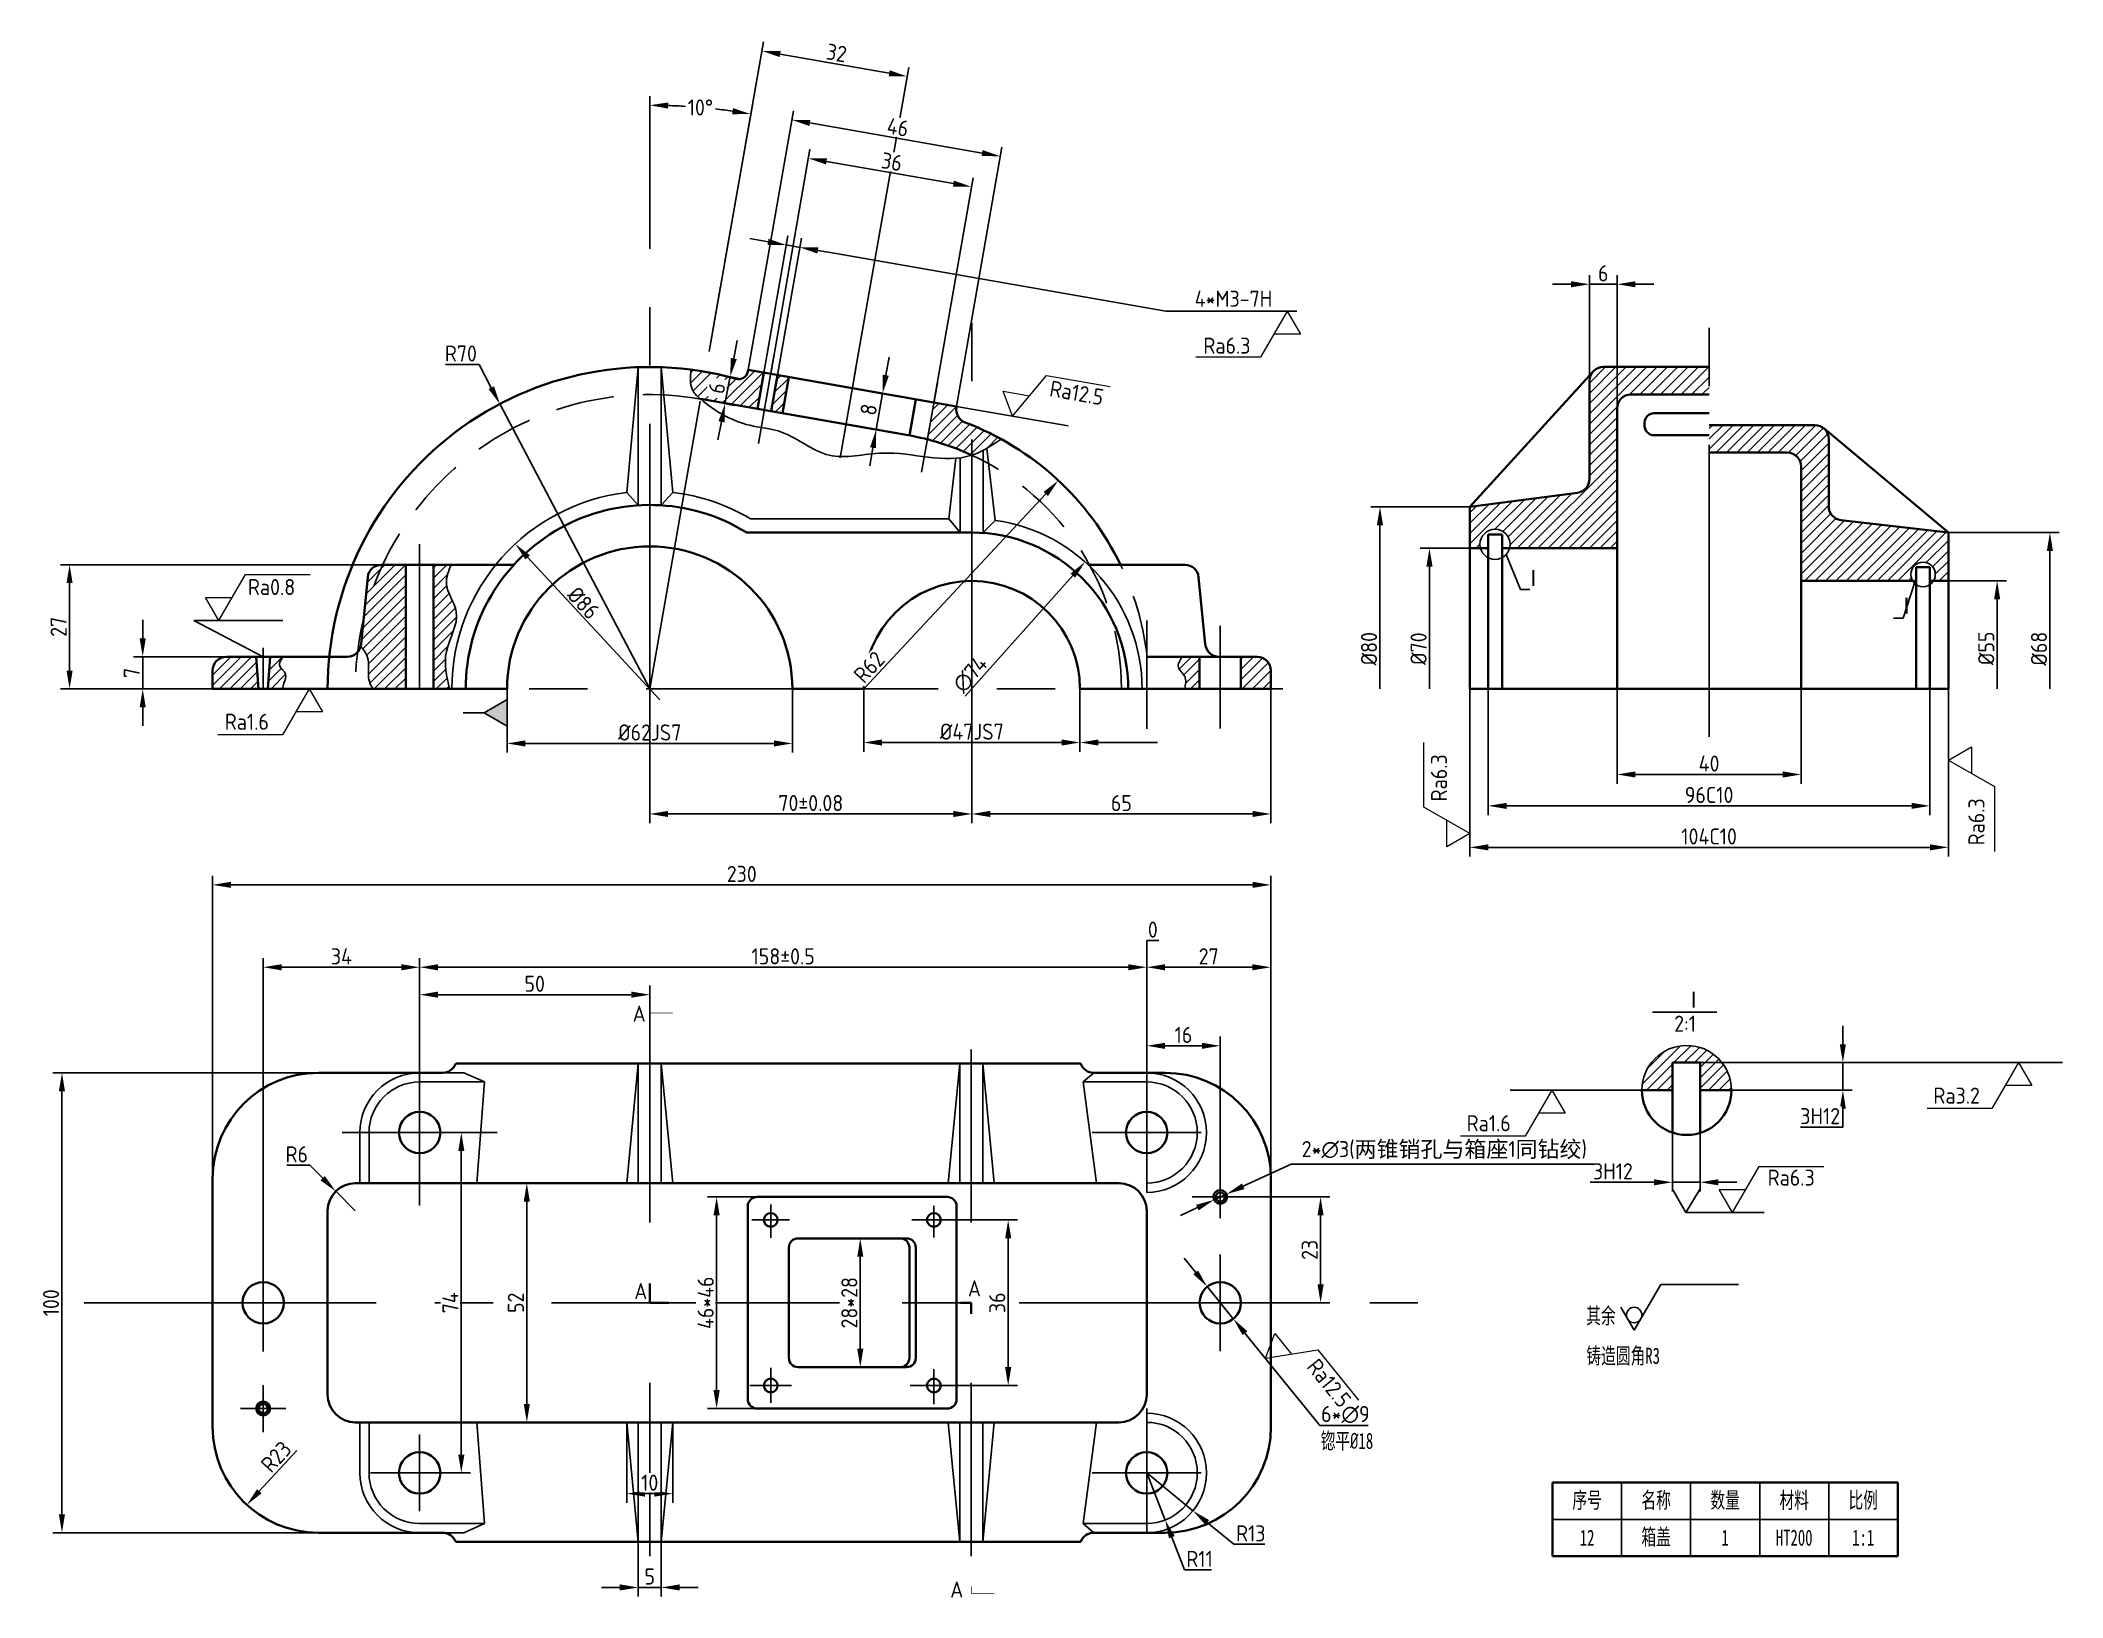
# Model space of a CAD drawing. Header units: millimetres. Extents: x 2023 to 2462, y 1729 to 2068.
import ezdxf
from ezdxf import colors
from ezdxf.entities.mleader import LeaderData, LeaderLine
from ezdxf.math import Vec2, Vec3

# ---------------------------------------------------------------- set-up
doc = ezdxf.new("R2010")
doc.units = ezdxf.units.MM
doc.linetypes.add('CENTERX2', pattern=[101.6, 63.5, -12.7, 12.7, -12.7])
doc.linetypes.add('HIDDENX2', pattern=[19.05, 12.7, -6.35])
for name, color, linetype in [('中心线', 1, 'CENTERX2'), ('标注', 3, 'Continuous'), ('细实线', 7, 'Continuous'), ('虚线', 7, 'HIDDENX2')]:
    doc.layers.add(name, color=color, linetype=linetype)
doc.layers.add('粗实线', color=7, linetype='Continuous', lineweight=35)
doc.styles.add('ISOCP', font='isocp.shx', dxfattribs={"height": 3.5})
doc.styles.get("Standard").update_dxf_attribs({"font": 'arial.ttf'})
doc.styles.add('仿宋', font='simfang.ttf', dxfattribs={"width": 0.67, "height": 3.5})
doc.styles.add('长仿宋体', font='simfang.ttf', dxfattribs={"width": 0.67, "height": 3.5})
doc.dimstyles.new('ISO-25$0', dxfattribs={"dimtxt": 3.5, "dimasz": 4, "dimexe": 2, "dimexo": 0, "dimtad": 1, "dimtoh": 1, "dimdsep": 46, "dimtxsty": 'ISOCP', "dimcen": 2.5, "dimadec": 0, "dimazin": 0, "dimtfac": 1, "dimtmove": 0, "dimatfit": 3, "dimfxl": 1, "dimtfill": 1, "dimarcsym": 0})
doc.dimstyles.new('ISO-25$2', dxfattribs={"dimtxt": 3.5, "dimasz": 4, "dimexe": 2, "dimexo": 0, "dimtad": 0, "dimtih": 1, "dimtoh": 1, "dimdsep": 46, "dimtxsty": 'ISOCP', "dimcen": 2.5, "dimadec": 0, "dimazin": 0, "dimtfac": 1, "dimtmove": 0, "dimatfit": 3, "dimfxl": 1, "dimtfill": 1, "dimarcsym": 0})
doc.dimstyles.new('ISO-25$3', dxfattribs={"dimtxt": 3.5, "dimasz": 4, "dimexe": 2, "dimexo": 0, "dimtad": 1, "dimtoh": 1, "dimdsep": 46, "dimtxsty": 'ISOCP', "dimcen": 2.5, "dimadec": 0, "dimazin": 0, "dimtfac": 1, "dimtmove": 0, "dimatfit": 3, "dimfxl": 1, "dimtfill": 1, "dimarcsym": 0})
doc.dimstyles.new('ISO-25$4', dxfattribs={"dimtxt": 3.5, "dimasz": 4, "dimexe": 2, "dimexo": 0, "dimtad": 1, "dimtoh": 1, "dimdsep": 46, "dimtxsty": 'ISOCP', "dimcen": 2.5, "dimadec": 0, "dimazin": 0, "dimtfac": 1, "dimtmove": 0, "dimatfit": 3, "dimfxl": 1, "dimtfill": 1, "dimarcsym": 0})
doc.dimstyles.new('半剖 ISO-25', dxfattribs={"dimtxt": 3.5, "dimasz": 4, "dimexe": 2, "dimexo": 0, "dimtad": 1, "dimtoh": 1, "dimdsep": 46, "dimtxsty": 'ISOCP', "dimblk2": 'NONE', "dimsah": 1, "dimcen": 2.5, "dimse2": 1, "dimadec": 0, "dimazin": 0, "dimtfac": 1, "dimtmove": 0, "dimatfit": 3, "dimfxl": 1, "dimarcsym": 0})
pattern_1 = [(45, (-795.8402, -80.04), (-1.122532, 1.122532), [])]

msp = doc.modelspace()

# ---------------------------------------------------------------- texts
at = {"layer": '标注', "insert": (2273.853, 2013.392), "char_height": 3.5, "width": 18.375, "attachment_point": 1, "style": 'ISOCP'}
msp.add_mtext('4*M3-7H', dxfattribs=at)
at = {"layer": '标注', "char_height": 3.5, "attachment_point": 1}
for s, width, insert, style in [('Ra6.3', 14.20659, (2275.733, 2003.191), 'ISOCP'), ('Ra3.2', 13.13684, (2434.392, 1840.131), 'ISOCP'), ('Ra1.6', 13.13684, (2332.952, 1834.131), 'ISOCP'), ('铸造圆角R3', 30.82733, (2358.978, 1783.573), '仿宋')]:
    msp.add_mtext_dynamic_manual_height_columns(s, width=width, gutter_width=17.5, heights=[0], dxfattribs=dict(at, insert=insert, style=style))
at = {"layer": '标注', "char_height": 3.5, "attachment_point": 1, "rotation": 90, "style": 'ISOCP'}
for insert in [(2325.189, 1902.351), (2441.992, 1892.785)]:
    msp.add_mtext_dynamic_manual_height_columns('Ra6.3', width=51.47355, gutter_width=17.5, heights=[0], dxfattribs=dict(at, insert=insert))
at = {"layer": '粗实线', "char_height": 3.5, "attachment_point": 1, "style": 'ISOCP'}
for insert in [(2151.703, 1857.939), (2152.044, 1797.623), (2224.565, 1798.221), (2220.714, 1732.748)]:
    msp.add_mtext_dynamic_manual_height_columns('A', width=32.74311, gutter_width=17.5, heights=[0], dxfattribs=dict(at, insert=insert))
at = {"layer": '细实线', "char_height": 3.5}
for s, width, heights, insert, attachment_point, style in [('{\\fSimSun|b0|i0|c134|p2;Ⅰ}', 3.31719, [0], (2345.048, 1952.685), 1, 'ISOCP'), ('{\\fSimSun|b0|i0|c134|p2;Ⅰ}', 3.31719, [0], (2426.157, 1946.653), 1, 'ISOCP'), ('{\\fSimSun|b0|i0|c134|p2;Ⅰ}', 3.31719, [0], (2379.885, 1860.966), 1, 'ISOCP'), ('\\pxqc;2:1', 14.15153, [0], (2373.351, 1855.775), 1, 'ISOCP'), ('{\\C3;其余}', 7.98759, [0], (2358.919, 1792.288), 1, '长仿宋体'), ('箱盖', 15, [0], (2374.133, 1742.246), 5, '长仿宋体'), ('12', 15, [3.54], (2359.133, 1742.246), 5, '长仿宋体'), ('\\pxqc;1', 15, [0], (2389.133, 1742.246), 5, '仿宋'), ('\\pxqc;HT200', 15, [0], (2404.133, 1742.246), 5, '长仿宋体'), ('\\pxqc;1:1', 15, [0], (2419.133, 1742.246), 5, '长仿宋体')]:
    msp.add_mtext_dynamic_manual_height_columns(s, width=width, gutter_width=17.5, heights=heights, dxfattribs=dict(at, insert=insert, attachment_point=attachment_point, style=style))

# ---------------------------------------------------------------- blocks, each defined once
blk = doc.blocks.new('*D95')
at = {"layer": 'Defpoints', "color": 0, "transparency": 16777216}
for p in [(2383.67, 1845.55), (2383.67, 1839.55), (2414.71, 1839.55)]:
    blk.add_point(p, dxfattribs=at)
at = {"layer": '标注', "color": 0, "lineweight": -2, "transparency": 16777216}
for p, q in [((2414.71, 1849.55), (2414.71, 1853.55)), ((2383.67, 1845.55), (2416.71, 1845.55)), ((2414.71, 1845.55), (2414.71, 1839.55)), ((2383.67, 1839.55), (2416.71, 1839.55)), ((2414.71, 1835.55), (2414.71, 1831.55)), ((2414.71, 1831.55), (2405.47, 1831.55))]:
    blk.add_line(p, q, dxfattribs=at)
at = {"layer": '标注', "color": 0, "transparency": 16777216}
for points in [[(2414.04, 1849.55), (2415.37, 1849.55), (2414.71, 1845.55)], [(2414.04, 1835.55), (2415.37, 1835.55), (2414.71, 1839.55)]]:
    blk.add_solid(points, dxfattribs=at)
at = {"layer": '标注', "color": 0, "transparency": 16777216, "insert": (2409.78, 1833.92), "char_height": 3.5, "attachment_point": 5, "style": 'ISOCP', "bg_fill": 3, "box_fill_scale": 1.1, "bg_fill_color": 256, "bg_fill_true_color": 13158600, "bg_fill_transparency": 0}
blk.add_mtext('3H12', dxfattribs=at)
blk = doc.blocks.new('*D96')
at = {"layer": 'Defpoints', "color": 0, "transparency": 16777216}
for p in [(2377.67, 1830.32), (2383.67, 1830.25), (2377.67, 1819.54)]:
    blk.add_point(p, dxfattribs=at)
at = {"layer": '标注', "color": 0, "lineweight": -2, "transparency": 16777216}
for p, q in [((2377.67, 1830.32), (2377.67, 1817.54)), ((2383.67, 1830.25), (2383.67, 1817.54)), ((2373.67, 1819.54), (2359.8, 1819.54)), ((2383.67, 1819.54), (2377.67, 1819.54)), ((2387.67, 1819.54), (2391.67, 1819.54))]:
    blk.add_line(p, q, dxfattribs=at)
at = {"layer": '标注', "color": 0, "transparency": 16777216}
for points in [[(2373.67, 1820.2), (2373.67, 1818.87), (2377.67, 1819.54)], [(2387.67, 1820.2), (2387.67, 1818.87), (2383.67, 1819.54)]]:
    blk.add_solid(points, dxfattribs=at)
at = {"layer": '标注', "color": 0, "transparency": 16777216, "insert": (2364.74, 1821.91), "char_height": 3.5, "attachment_point": 5, "style": 'ISOCP', "bg_fill": 3, "box_fill_scale": 1.1, "bg_fill_color": 256, "bg_fill_true_color": 13158600, "bg_fill_transparency": 0}
blk.add_mtext('3H12', dxfattribs=at)
blk = doc.blocks.new('去除表面')
at = {"layer": '标注', "lineweight": 0}
for p, q in [((0, 0), (5.77, 10)), ((0, 0), (-2.89, 5)), ((-2.89, 5), (2.89, 5))]:
    blk.add_line(p, q, dxfattribs=at)
blk = doc.blocks.new('去除材料')
at = {"layer": '粗实线', "color": 3, "lineweight": 0}
blk.add_line((5.77, 10), (19.84, 10), dxfattribs=at)
blk.add_blockref('去除表面', (0, 0), dxfattribs=at)
blk = doc.blocks.new('RA6.3')
at = {"lineweight": 35}
blk.add_blockref('去除材料', (0, 0), dxfattribs=at)
at = {"lineweight": -3, "insert": (7.63, 9.33), "char_height": 3.5, "attachment_point": 1, "style": 'ISOCP'}
blk.add_mtext_dynamic_manual_height_columns('Ra6.3', width=14.4167, gutter_width=17.5, heights=[0], dxfattribs=at)
blk = doc.blocks.new('*D97')
at = {"layer": 'Defpoints', "color": 0, "transparency": 16777216}
for p in [(2337.64, 1926.8), (2433.64, 1926.8), (2433.64, 1901.38)]:
    blk.add_point(p, dxfattribs=at)
at = {"layer": '标注', "color": 0, "lineweight": -2, "transparency": 16777216}
for p, q in [((2337.64, 1926.8), (2337.64, 1899.38)), ((2433.64, 1926.8), (2433.64, 1899.38)), ((2341.64, 1901.38), (2429.64, 1901.38))]:
    blk.add_line(p, q, dxfattribs=at)
at = {"layer": '标注', "color": 0, "transparency": 16777216}
for points in [[(2341.64, 1902.04), (2341.64, 1900.71), (2337.64, 1901.38)], [(2429.64, 1902.04), (2429.64, 1900.71), (2433.64, 1901.38)]]:
    blk.add_solid(points, dxfattribs=at)
at = {"layer": '标注', "color": 0, "transparency": 16777216, "insert": (2385.64, 1903.75), "char_height": 3.5, "attachment_point": 5, "style": 'ISOCP', "bg_fill": 3, "box_fill_scale": 1.1, "bg_fill_color": 256, "bg_fill_true_color": 13158600, "bg_fill_transparency": 0}
blk.add_mtext('96C10', dxfattribs=at)
blk = doc.blocks.new('*D98')
at = {"layer": 'Defpoints', "color": 0, "transparency": 16777216}
for p in [(2365.64, 1926.8), (2405.64, 1926.8), (2405.64, 1908.2)]:
    blk.add_point(p, dxfattribs=at)
at = {"layer": '标注', "color": 0, "lineweight": -2, "transparency": 16777216}
for p, q in [((2365.64, 1926.8), (2365.64, 1906.2)), ((2405.64, 1926.8), (2405.64, 1906.2)), ((2369.64, 1908.2), (2401.64, 1908.2))]:
    blk.add_line(p, q, dxfattribs=at)
at = {"layer": '标注', "color": 0, "transparency": 16777216}
for points in [[(2369.64, 1908.87), (2369.64, 1907.54), (2365.64, 1908.2)], [(2401.64, 1908.87), (2401.64, 1907.54), (2405.64, 1908.2)]]:
    blk.add_solid(points, dxfattribs=at)
at = {"layer": '标注', "color": 0, "transparency": 16777216, "insert": (2385.64, 1910.58), "char_height": 3.5, "attachment_point": 5, "style": 'ISOCP', "bg_fill": 3, "box_fill_scale": 1.1, "bg_fill_color": 256, "bg_fill_true_color": 13158600, "bg_fill_transparency": 0}
blk.add_mtext('40', dxfattribs=at)
blk = doc.blocks.new('*D99')
at = {"layer": 'Defpoints', "color": 0, "transparency": 16777216}
for p in [(2333.64, 1926.8), (2437.64, 1926.8), (2437.64, 1892.36)]:
    blk.add_point(p, dxfattribs=at)
at = {"layer": '标注', "color": 0, "lineweight": -2, "transparency": 16777216}
for p, q in [((2333.64, 1926.8), (2333.64, 1890.36)), ((2437.64, 1926.8), (2437.64, 1890.36)), ((2337.64, 1892.36), (2433.64, 1892.36))]:
    blk.add_line(p, q, dxfattribs=at)
at = {"layer": '标注', "color": 0, "transparency": 16777216}
for points in [[(2337.64, 1893.02), (2337.64, 1891.69), (2333.64, 1892.36)], [(2433.64, 1893.02), (2433.64, 1891.69), (2437.64, 1892.36)]]:
    blk.add_solid(points, dxfattribs=at)
at = {"layer": '标注', "color": 0, "transparency": 16777216, "insert": (2385.64, 1894.73), "char_height": 3.5, "attachment_point": 5, "style": 'ISOCP', "bg_fill": 3, "box_fill_scale": 1.1, "bg_fill_color": 256, "bg_fill_true_color": 13158600, "bg_fill_transparency": 0}
blk.add_mtext('104C10', dxfattribs=at)
blk = doc.blocks.new('*D100')
at = {"layer": 'Defpoints', "color": 0, "transparency": 16777216}
for p in [(2333.64, 1957.39), (2324.87, 1926.8), (2333.64, 1926.8)]:
    blk.add_point(p, dxfattribs=at)
at = {"layer": '标注', "color": 0, "lineweight": -2, "transparency": 16777216}
for p, q in [((2333.64, 1957.39), (2322.87, 1957.39)), ((2324.87, 1953.39), (2324.87, 1926.8))]:
    blk.add_line(p, q, dxfattribs=at)
at = {"layer": '标注', "color": 0, "transparency": 16777216}
blk.add_solid([(2324.2, 1953.39), (2325.54, 1953.39), (2324.87, 1957.39)], dxfattribs=at)
at = {"layer": '标注', "color": 0, "transparency": 16777216, "insert": (2322.5, 1935.55), "char_height": 3.5, "attachment_point": 5, "rotation": 90, "style": 'ISOCP'}
blk.add_mtext('%%C70', dxfattribs=at)
blk = doc.blocks.new('_None')
blk = doc.blocks.new('*D101')
at = {"layer": 'Defpoints', "color": 0, "transparency": 16777216}
for p in [(2333.64, 1966.39), (2314.11, 1926.8), (2333.64, 1926.8)]:
    blk.add_point(p, dxfattribs=at)
at = {"layer": '标注', "color": 0, "lineweight": -2, "transparency": 16777216}
for p, q in [((2333.64, 1966.39), (2312.11, 1966.39)), ((2314.11, 1962.39), (2314.11, 1926.8))]:
    blk.add_line(p, q, dxfattribs=at)
at = {"layer": '标注', "color": 0, "transparency": 16777216}
blk.add_solid([(2313.44, 1962.39), (2314.78, 1962.39), (2314.11, 1966.39)], dxfattribs=at)
at = {"layer": '标注', "color": 0, "transparency": 16777216, "insert": (2311.73, 1935.55), "char_height": 3.5, "attachment_point": 5, "rotation": 90, "style": 'ISOCP'}
blk.add_mtext('%%C80', dxfattribs=at)
blk = doc.blocks.new('小明细框')
at = {"lineweight": 35}
for p, q in [((-75, 0), (-75, 16)), ((-75, 16), (0, 16)), ((0, 16), (0, 0)), ((0, 0), (-75, 0))]:
    blk.add_line(p, q, dxfattribs=at)
at = {"lineweight": -3}
for p, q in [((-60, 0), (-60, 16)), ((-45, 0), (-45, 16)), ((-30, 0), (-30, 16)), ((-15, 0), (-15, 16)), ((-75, 8), (0, 8))]:
    blk.add_line(p, q, dxfattribs=at)
at = {"lineweight": 35, "char_height": 3.5, "attachment_point": 5, "style": '仿宋'}
for s, insert in [('\\pxqc;序号', (-67.5, 12)), ('\\pxqc;名称', (-52.5, 12)), ('\\pxqc;数量', (-37.5, 12)), ('\\pxqc;材料', (-22.5, 12)), ('\\pxqc;比例', (-7.5, 12))]:
    blk.add_mtext_dynamic_manual_height_columns(s, width=15, gutter_width=17.5, heights=[0], dxfattribs=dict(at, insert=insert))
blk = doc.blocks.new('*D102')
at = {"layer": 'Defpoints', "color": 0, "transparency": 16777216}
for p in [(2437.64, 1950.3), (2437.64, 1926.8), (2448.24, 1926.8)]:
    blk.add_point(p, dxfattribs=at)
at = {"layer": '标注', "color": 0, "lineweight": -2, "transparency": 16777216}
for p, q in [((2437.64, 1950.3), (2450.24, 1950.3)), ((2448.24, 1946.3), (2448.24, 1926.8))]:
    blk.add_line(p, q, dxfattribs=at)
at = {"layer": '标注', "color": 0, "transparency": 16777216}
blk.add_solid([(2447.58, 1946.3), (2448.91, 1946.3), (2448.24, 1950.3)], dxfattribs=at)
at = {"layer": '标注', "color": 0, "transparency": 16777216, "insert": (2445.87, 1935.62), "char_height": 3.5, "attachment_point": 5, "rotation": 90, "style": 'ISOCP'}
blk.add_mtext('%%C55', dxfattribs=at)
blk = doc.blocks.new('*D103')
at = {"layer": 'Defpoints', "color": 0, "transparency": 16777216}
for p in [(2437.64, 1960.8), (2437.64, 1926.8), (2459.71, 1926.8)]:
    blk.add_point(p, dxfattribs=at)
at = {"layer": '标注', "color": 0, "lineweight": -2, "transparency": 16777216}
for p, q in [((2437.64, 1960.8), (2461.71, 1960.8)), ((2459.71, 1956.8), (2459.71, 1926.8))]:
    blk.add_line(p, q, dxfattribs=at)
at = {"layer": '标注', "color": 0, "transparency": 16777216}
blk.add_solid([(2459.04, 1956.8), (2460.37, 1956.8), (2459.71, 1960.8)], dxfattribs=at)
at = {"layer": '标注', "color": 0, "transparency": 16777216, "insert": (2457.33, 1935.55), "char_height": 3.5, "attachment_point": 5, "rotation": 90, "style": 'ISOCP'}
blk.add_mtext('%%C68', dxfattribs=at)
blk = doc.blocks.new('*D104')
at = {"layer": 'Defpoints', "color": 0, "transparency": 16777216}
for p in [(2359.64, 1984.99), (2365.64, 1984.99)]:
    blk.add_point(p, dxfattribs=at)
at = {"layer": '标注', "color": 0, "lineweight": -2, "transparency": 16777216}
for p, q in [((2355.64, 2014.79), (2351.64, 2014.79)), ((2359.64, 1984.99), (2359.64, 2016.79)), ((2365.64, 2014.79), (2359.64, 2014.79)), ((2365.64, 1984.99), (2365.64, 2016.79)), ((2369.64, 2014.79), (2373.64, 2014.79))]:
    blk.add_line(p, q, dxfattribs=at)
at = {"layer": '标注', "color": 0, "transparency": 16777216}
for points in [[(2355.64, 2015.45), (2355.64, 2014.12), (2359.64, 2014.79)], [(2369.64, 2015.45), (2369.64, 2014.12), (2365.64, 2014.79)]]:
    blk.add_solid(points, dxfattribs=at)
at = {"layer": '标注', "color": 0, "transparency": 16777216, "insert": (2362.64, 2017.16), "char_height": 3.5, "attachment_point": 5, "style": 'ISOCP', "bg_fill": 3, "box_fill_scale": 1.1, "bg_fill_color": 256, "bg_fill_true_color": 13158600, "bg_fill_transparency": 0}
blk.add_mtext('6', dxfattribs=at)
at = {"layer": 'Defpoints', "color": 0, "transparency": 16777216}
blk.add_point((2359.64, 2014.79), dxfattribs=at)
blk = doc.blocks.new('不去除材料')
at = {"layer": '粗实线', "color": 3, "lineweight": -3}
for q in [(5.77, 10), (-2.89, 5)]:
    blk.add_line((0, 0), q, dxfattribs=at)
blk.add_circle((0, 3.33), 1.67, dxfattribs=at)
blk = doc.blocks.new('*D105')
at = {"layer": 'Defpoints', "color": 0, "transparency": 16777216}
for p in [(2263.41, 1756.34), (2267.42, 1746.1)]:
    blk.add_point(p, dxfattribs=at)
at = {"layer": '标注', "color": 0, "lineweight": -2, "transparency": 16777216}
for p, q in [((2263.41, 1756.34), (2267.42, 1746.1)), ((2271.66, 1735.27), (2268.88, 1742.37)), ((2277.53, 1735.27), (2271.66, 1735.27))]:
    blk.add_line(p, q, dxfattribs=at)
at = {"layer": '标注', "color": 0, "transparency": 16777216}
blk.add_solid([(2269.5, 1742.62), (2268.26, 1742.13), (2267.42, 1746.1)], dxfattribs=at)
at = {"layer": '标注', "color": 0, "transparency": 16777216, "insert": (2274.91, 1737.65), "char_height": 3.5, "attachment_point": 5, "style": 'ISOCP', "bg_fill": 3, "box_fill_scale": 1.1, "bg_fill_color": 256, "bg_fill_true_color": 13158600, "bg_fill_transparency": 0}
blk.add_mtext('R11', dxfattribs=at)
blk = doc.blocks.new('*D106')
at = {"layer": 'Defpoints', "color": 0, "transparency": 16777216}
for p in [(2263.41, 1756.34), (2273.47, 1748.11)]:
    blk.add_point(p, dxfattribs=at)
at = {"layer": '标注', "color": 0, "lineweight": -2, "transparency": 16777216}
for p, q in [((2263.41, 1756.34), (2273.47, 1748.11)), ((2282.37, 1740.83), (2276.57, 1745.58)), ((2289.09, 1740.83), (2282.37, 1740.83))]:
    blk.add_line(p, q, dxfattribs=at)
at = {"layer": '标注', "color": 0, "transparency": 16777216}
blk.add_solid([(2276.99, 1746.09), (2276.14, 1745.06), (2273.47, 1748.11)], dxfattribs=at)
at = {"layer": '标注', "color": 0, "transparency": 16777216, "insert": (2286.04, 1743.2), "char_height": 3.5, "attachment_point": 5, "style": 'ISOCP', "bg_fill": 3, "box_fill_scale": 1.1, "bg_fill_color": 256, "bg_fill_true_color": 13158600, "bg_fill_transparency": 0}
blk.add_mtext('R13', dxfattribs=at)
blk = doc.blocks.new('*D107')
at = {"layer": 'Defpoints', "color": 0, "transparency": 16777216}
for p in [(2276.57, 1796.84), (2282.24, 1789.85)]:
    blk.add_point(p, dxfattribs=at)
at = {"layer": '标注', "color": 0, "lineweight": -2, "transparency": 16777216}
for p, q in [((2274.06, 1799.94), (2271.54, 1803.05)), ((2276.57, 1796.84), (2282.24, 1789.85)), ((2301.02, 1766.67), (2284.76, 1786.74)), ((2311.56, 1766.67), (2301.02, 1766.67))]:
    blk.add_line(p, q, dxfattribs=at)
at = {"layer": '标注', "color": 0, "transparency": 16777216}
for points in [[(2274.57, 1800.36), (2273.54, 1799.53), (2276.57, 1796.84)], [(2285.28, 1787.16), (2284.24, 1786.32), (2282.24, 1789.85)]]:
    blk.add_solid(points, dxfattribs=at)
at = {"layer": '标注', "color": 0, "transparency": 16777216, "insert": (2306.6, 1769.04), "char_height": 3.5, "attachment_point": 5, "style": 'ISOCP', "bg_fill": 3, "box_fill_scale": 1.1, "bg_fill_color": 256, "bg_fill_true_color": 13158600, "bg_fill_transparency": 0}
blk.add_mtext('6*∅9', dxfattribs=at)
blk = doc.blocks.new('*D62')
at = {"layer": 'Defpoints', "color": 0, "transparency": 16777216}
for p in [(2278.05, 1815.71), (2280.77, 1816.97)]:
    blk.add_point(p, dxfattribs=at)
at = {"layer": '标注', "color": 0, "lineweight": -2, "transparency": 16777216}
for p, q in [((2294.82, 1823.51), (2284.39, 1818.66)), ((2360.73, 1823.51), (2294.82, 1823.51)), ((2278.05, 1815.71), (2280.77, 1816.97)), ((2274.42, 1814.02), (2270.79, 1812.33))]:
    blk.add_line(p, q, dxfattribs=at)
at = {"layer": '标注', "color": 0, "transparency": 16777216}
for points in [[(2274.14, 1814.63), (2274.7, 1813.42), (2278.05, 1815.71)], [(2284.11, 1819.27), (2284.68, 1818.06), (2280.77, 1816.97)]]:
    blk.add_solid(points, dxfattribs=at)
at = {"layer": '标注', "color": 0, "transparency": 16777216, "insert": (2328.09, 1826.55), "char_height": 3.5, "attachment_point": 5, "style": 'ISOCP', "bg_fill": 3, "box_fill_scale": 1.1, "bg_fill_color": 256, "bg_fill_true_color": 13158600, "bg_fill_transparency": 0}
blk.add_mtext('2*∅3({\\fFangSong|b0|i0|c134|p49;两锥销孔与箱座}1{\\fFangSong|b0|i0|c134|p49;同钻绞})', dxfattribs=at)
blk = doc.blocks.new('*D63')
at = {"layer": 'Defpoints', "color": 0, "transparency": 16777216}
for p in [(2279.41, 1816.34), (2301.2, 1816.34), (2279.41, 1793.34)]:
    blk.add_point(p, dxfattribs=at)
at = {"layer": '标注', "color": 0, "lineweight": -2, "transparency": 16777216}
for p, q in [((2279.41, 1816.34), (2303.2, 1816.34)), ((2301.2, 1797.34), (2301.2, 1812.34)), ((2279.41, 1793.34), (2303.2, 1793.34))]:
    blk.add_line(p, q, dxfattribs=at)
at = {"layer": '标注', "color": 0, "transparency": 16777216}
for points in [[(2300.54, 1812.34), (2301.87, 1812.34), (2301.2, 1816.34)], [(2300.54, 1797.34), (2301.87, 1797.34), (2301.2, 1793.34)]]:
    blk.add_solid(points, dxfattribs=at)
at = {"layer": '标注', "color": 0, "transparency": 16777216, "insert": (2298.83, 1804.84), "char_height": 3.5, "attachment_point": 5, "rotation": 90, "style": 'ISOCP', "bg_fill": 3, "box_fill_scale": 1.1, "bg_fill_color": 256, "bg_fill_true_color": 13158600, "bg_fill_transparency": 0}
blk.add_mtext('23', dxfattribs=at)
blk = doc.blocks.new('*D64')
at = {"layer": 'Defpoints', "color": 0, "transparency": 16777216}
for p in [(2263.41, 1849.21), (2263.41, 1830.34), (2279.41, 1816.34)]:
    blk.add_point(p, dxfattribs=at)
at = {"layer": '标注', "color": 0, "lineweight": -2, "transparency": 16777216}
for p, q in [((2263.41, 1830.34), (2263.41, 1851.21)), ((2279.41, 1816.34), (2279.41, 1851.21)), ((2275.41, 1849.21), (2267.41, 1849.21))]:
    blk.add_line(p, q, dxfattribs=at)
at = {"layer": '标注', "color": 0, "transparency": 16777216}
for points in [[(2267.41, 1849.87), (2267.41, 1848.54), (2263.41, 1849.21)], [(2275.41, 1849.87), (2275.41, 1848.54), (2279.41, 1849.21)]]:
    blk.add_solid(points, dxfattribs=at)
at = {"layer": '标注', "color": 0, "transparency": 16777216, "insert": (2271.41, 1851.58), "char_height": 3.5, "attachment_point": 5, "style": 'ISOCP', "bg_fill": 3, "box_fill_scale": 1.1, "bg_fill_color": 256, "bg_fill_true_color": 13158600, "bg_fill_transparency": 0}
blk.add_mtext('16', dxfattribs=at)
blk = doc.blocks.new('*D59')
at = {"layer": 'Defpoints', "color": 0, "transparency": 16777216}
for p in [(2263.41, 1866.29), (2263.41, 1830.34), (2290.38, 1821.45)]:
    blk.add_point(p, dxfattribs=at)
at = {"layer": '标注', "color": 0, "lineweight": -2, "transparency": 16777216}
for p, q in [((2263.41, 1830.34), (2263.41, 1868.29)), ((2290.38, 1821.45), (2290.38, 1868.29)), ((2286.38, 1866.29), (2267.41, 1866.29))]:
    blk.add_line(p, q, dxfattribs=at)
at = {"layer": '标注', "color": 0, "transparency": 16777216}
for points in [[(2267.41, 1866.95), (2267.41, 1865.62), (2263.41, 1866.29)], [(2286.38, 1866.95), (2286.38, 1865.62), (2290.38, 1866.29)]]:
    blk.add_solid(points, dxfattribs=at)
at = {"layer": '标注', "color": 0, "transparency": 16777216, "insert": (2276.89, 1868.66), "char_height": 3.5, "attachment_point": 5, "style": 'ISOCP', "bg_fill": 3, "box_fill_scale": 1.1, "bg_fill_color": 256, "bg_fill_true_color": 13158600, "bg_fill_transparency": 0}
blk.add_mtext('27', dxfattribs=at)
blk = doc.blocks.new('*D60')
at = {"layer": 'Defpoints', "color": 0, "transparency": 16777216}
for p in [(2263.41, 1866.29), (2263.41, 1866.29), (2263.41, 1830.34)]:
    blk.add_point(p, dxfattribs=at)
at = {"layer": '标注', "color": 0, "lineweight": -2, "transparency": 16777216}
for p, q in [((2263.41, 1866.29), (2263.41, 1872.1)), ((2263.41, 1872.1), (2266.06, 1872.1)), ((2263.41, 1830.34), (2263.41, 1868.29)), ((2263.41, 1866.29), (2263.41, 1868.29)), ((2259.41, 1866.29), (2255.41, 1866.29)), ((2267.41, 1866.29), (2271.41, 1866.29))]:
    blk.add_line(p, q, dxfattribs=at)
at = {"layer": '标注', "color": 0, "transparency": 16777216}
for points in [[(2259.41, 1866.95), (2259.41, 1865.62), (2263.41, 1866.29)], [(2267.41, 1866.95), (2267.41, 1865.62), (2263.41, 1866.29)]]:
    blk.add_solid(points, dxfattribs=at)
at = {"layer": '标注', "color": 0, "transparency": 16777216, "insert": (2264.74, 1874.47), "char_height": 3.5, "attachment_point": 5, "style": 'ISOCP', "bg_fill": 3, "box_fill_scale": 1.1, "bg_fill_color": 256, "bg_fill_true_color": 13158600, "bg_fill_transparency": 0}
blk.add_mtext('0', dxfattribs=at)
blk = doc.blocks.new('*D65')
at = {"layer": 'Defpoints', "color": 0, "transparency": 16777216}
for p in [(2105.41, 1866.29), (2263.41, 1866.29), (2105.41, 1830.34)]:
    blk.add_point(p, dxfattribs=at)
at = {"layer": '标注', "color": 0, "lineweight": -2, "transparency": 16777216}
for p, q in [((2105.41, 1830.34), (2105.41, 1868.29)), ((2263.41, 1866.29), (2263.41, 1868.29)), ((2259.41, 1866.29), (2109.41, 1866.29))]:
    blk.add_line(p, q, dxfattribs=at)
at = {"layer": '标注', "color": 0, "transparency": 16777216}
for points in [[(2109.41, 1866.95), (2109.41, 1865.62), (2105.41, 1866.29)], [(2259.41, 1866.95), (2259.41, 1865.62), (2263.41, 1866.29)]]:
    blk.add_solid(points, dxfattribs=at)
at = {"layer": '标注', "color": 0, "transparency": 16777216, "insert": (2184.41, 1868.66), "char_height": 3.5, "attachment_point": 5, "style": 'ISOCP', "bg_fill": 3, "box_fill_scale": 1.1, "bg_fill_color": 256, "bg_fill_true_color": 13158600, "bg_fill_transparency": 0}
blk.add_mtext('158%%P0.5', dxfattribs=at)
blk = doc.blocks.new('*D66')
at = {"layer": 'Defpoints', "color": 0, "transparency": 16777216}
for p in [(2071.41, 1866.29), (2105.41, 1830.34), (2071.41, 1793.34)]:
    blk.add_point(p, dxfattribs=at)
at = {"layer": '标注', "color": 0, "lineweight": -2, "transparency": 16777216}
for p, q in [((2071.41, 1793.34), (2071.41, 1868.29)), ((2105.41, 1830.34), (2105.41, 1868.29)), ((2101.41, 1866.29), (2075.41, 1866.29))]:
    blk.add_line(p, q, dxfattribs=at)
at = {"layer": '标注', "color": 0, "transparency": 16777216}
for points in [[(2075.41, 1866.95), (2075.41, 1865.62), (2071.41, 1866.29)], [(2101.41, 1866.95), (2101.41, 1865.62), (2105.41, 1866.29)]]:
    blk.add_solid(points, dxfattribs=at)
at = {"layer": '标注', "color": 0, "transparency": 16777216, "insert": (2088.41, 1868.66), "char_height": 3.5, "attachment_point": 5, "style": 'ISOCP', "bg_fill": 3, "box_fill_scale": 1.1, "bg_fill_color": 256, "bg_fill_true_color": 13158600, "bg_fill_transparency": 0}
blk.add_mtext('34', dxfattribs=at)
blk = doc.blocks.new('*D67')
at = {"layer": 'Defpoints', "color": 0, "transparency": 16777216}
for p in [(2155.41, 1860.32), (2155.41, 1845.34), (2105.41, 1830.34)]:
    blk.add_point(p, dxfattribs=at)
at = {"layer": '标注', "color": 0, "lineweight": -2, "transparency": 16777216}
for p, q in [((2105.41, 1830.34), (2105.41, 1862.32)), ((2109.41, 1860.32), (2151.41, 1860.32)), ((2155.41, 1845.34), (2155.41, 1862.32))]:
    blk.add_line(p, q, dxfattribs=at)
at = {"layer": '标注', "color": 0, "transparency": 16777216}
for points in [[(2109.41, 1860.99), (2109.41, 1859.66), (2105.41, 1860.32)], [(2151.41, 1860.99), (2151.41, 1859.66), (2155.41, 1860.32)]]:
    blk.add_solid(points, dxfattribs=at)
at = {"layer": '标注', "color": 0, "transparency": 16777216, "insert": (2130.41, 1862.7), "char_height": 3.5, "attachment_point": 5, "style": 'ISOCP', "bg_fill": 3, "box_fill_scale": 1.1, "bg_fill_color": 256, "bg_fill_true_color": 13158600, "bg_fill_transparency": 0}
blk.add_mtext('50', dxfattribs=at)
blk = doc.blocks.new('*D68')
at = {"layer": 'Defpoints', "color": 0, "transparency": 16777216}
for p in [(2290.41, 1884.2), (2060.41, 1820.34), (2290.41, 1820.34)]:
    blk.add_point(p, dxfattribs=at)
at = {"layer": '标注', "color": 0, "lineweight": -2, "transparency": 16777216}
for p, q in [((2060.41, 1820.34), (2060.41, 1886.2)), ((2290.41, 1820.34), (2290.41, 1886.2)), ((2064.41, 1884.2), (2286.41, 1884.2))]:
    blk.add_line(p, q, dxfattribs=at)
at = {"layer": '标注', "color": 0, "transparency": 16777216}
for points in [[(2064.41, 1884.87), (2064.41, 1883.54), (2060.41, 1884.2)], [(2286.41, 1884.87), (2286.41, 1883.54), (2290.41, 1884.2)]]:
    blk.add_solid(points, dxfattribs=at)
at = {"layer": '标注', "color": 0, "transparency": 16777216, "insert": (2175.41, 1886.58), "char_height": 3.5, "attachment_point": 5, "style": 'ISOCP', "bg_fill": 3, "box_fill_scale": 1.1, "bg_fill_color": 256, "bg_fill_true_color": 13158600, "bg_fill_transparency": 0}
blk.add_mtext('230', dxfattribs=at)
blk = doc.blocks.new('*D69')
at = {"layer": 'Defpoints', "color": 0, "transparency": 16777216}
for p in [(2113.54, 1830.34), (2113.54, 1756.34), (2114.46, 1756.34)]:
    blk.add_point(p, dxfattribs=at)
at = {"layer": '标注', "color": 0, "lineweight": -2, "transparency": 16777216}
for p, q in [((2113.54, 1830.34), (2116.46, 1830.34)), ((2114.46, 1826.34), (2114.46, 1760.34)), ((2113.54, 1756.34), (2116.46, 1756.34))]:
    blk.add_line(p, q, dxfattribs=at)
at = {"layer": '标注', "color": 0, "transparency": 16777216}
for points in [[(2113.8, 1826.34), (2115.13, 1826.34), (2114.46, 1830.34)], [(2113.8, 1760.34), (2115.13, 1760.34), (2114.46, 1756.34)]]:
    blk.add_solid(points, dxfattribs=at)
at = {"layer": '标注', "color": 0, "transparency": 16777216, "insert": (2112.09, 1793.34), "char_height": 3.5, "attachment_point": 5, "rotation": 90, "style": 'ISOCP', "bg_fill": 3, "box_fill_scale": 1.1, "bg_fill_color": 256, "bg_fill_true_color": 13158600, "bg_fill_transparency": 0}
blk.add_mtext('74', dxfattribs=at)
blk = doc.blocks.new('*D70')
at = {"layer": 'Defpoints', "color": 0, "transparency": 16777216}
for p in [(2130.92, 1819.34), (2128.7, 1767.34), (2130.92, 1767.34)]:
    blk.add_point(p, dxfattribs=at)
at = {"layer": '标注', "color": 0, "lineweight": -2, "transparency": 16777216}
for p, q in [((2130.92, 1819.34), (2126.7, 1819.34)), ((2128.7, 1815.34), (2128.7, 1771.34)), ((2130.92, 1767.34), (2126.7, 1767.34))]:
    blk.add_line(p, q, dxfattribs=at)
at = {"layer": '标注', "color": 0, "transparency": 16777216}
for points in [[(2128.03, 1815.34), (2129.36, 1815.34), (2128.7, 1819.34)], [(2128.03, 1771.34), (2129.36, 1771.34), (2128.7, 1767.34)]]:
    blk.add_solid(points, dxfattribs=at)
at = {"layer": '标注', "color": 0, "transparency": 16777216, "insert": (2126.32, 1793.34), "char_height": 3.5, "attachment_point": 5, "rotation": 90, "style": 'ISOCP', "bg_fill": 3, "box_fill_scale": 1.1, "bg_fill_color": 256, "bg_fill_true_color": 13158600, "bg_fill_transparency": 0}
blk.add_mtext('52', dxfattribs=at)
blk = doc.blocks.new('*D71')
at = {"layer": 'Defpoints', "color": 0, "transparency": 16777216}
for p in [(2184.85, 1816.34), (2169.94, 1770.34), (2184.85, 1770.34)]:
    blk.add_point(p, dxfattribs=at)
at = {"layer": '标注', "color": 0, "lineweight": -2, "transparency": 16777216}
for p, q in [((2184.85, 1816.34), (2167.94, 1816.34)), ((2169.94, 1812.34), (2169.94, 1774.34)), ((2184.85, 1770.34), (2167.94, 1770.34))]:
    blk.add_line(p, q, dxfattribs=at)
at = {"layer": '标注', "color": 0, "transparency": 16777216}
for points in [[(2169.28, 1812.34), (2170.61, 1812.34), (2169.94, 1816.34)], [(2169.28, 1774.34), (2170.61, 1774.34), (2169.94, 1770.34)]]:
    blk.add_solid(points, dxfattribs=at)
at = {"layer": '标注', "color": 0, "transparency": 16777216, "insert": (2167.57, 1793.34), "char_height": 3.5, "attachment_point": 5, "rotation": 90, "style": 'ISOCP', "bg_fill": 3, "box_fill_scale": 1.1, "bg_fill_color": 256, "bg_fill_true_color": 13158600, "bg_fill_transparency": 0}
blk.add_mtext('46*46', dxfattribs=at)
blk = doc.blocks.new('*D72')
at = {"layer": 'Defpoints', "color": 0, "transparency": 16777216}
for p in [(2220.57, 1811.34), (2220.57, 1775.34), (2233.31, 1775.34)]:
    blk.add_point(p, dxfattribs=at)
at = {"layer": '标注', "color": 0, "lineweight": -2, "transparency": 16777216}
for p, q in [((2220.57, 1811.34), (2235.31, 1811.34)), ((2233.31, 1807.34), (2233.31, 1779.34)), ((2220.57, 1775.34), (2235.31, 1775.34))]:
    blk.add_line(p, q, dxfattribs=at)
at = {"layer": '标注', "color": 0, "transparency": 16777216}
for points in [[(2232.64, 1807.34), (2233.98, 1807.34), (2233.31, 1811.34)], [(2232.64, 1779.34), (2233.98, 1779.34), (2233.31, 1775.34)]]:
    blk.add_solid(points, dxfattribs=at)
at = {"layer": '标注', "color": 0, "transparency": 16777216, "insert": (2230.94, 1793.34), "char_height": 3.5, "attachment_point": 5, "rotation": 90, "style": 'ISOCP', "bg_fill": 3, "box_fill_scale": 1.1, "bg_fill_color": 256, "bg_fill_true_color": 13158600, "bg_fill_transparency": 0}
blk.add_mtext('36', dxfattribs=at)
blk = doc.blocks.new('*D73')
at = {"layer": 'Defpoints', "color": 0, "transparency": 16777216}
for p in [(2197.9, 1807.34), (2197.9, 1779.34), (2201.17, 1779.34)]:
    blk.add_point(p, dxfattribs=at)
at = {"layer": '标注', "color": 0, "lineweight": -2, "transparency": 16777216}
for p, q in [((2197.9, 1807.34), (2203.17, 1807.34)), ((2201.17, 1803.34), (2201.17, 1783.34)), ((2197.9, 1779.34), (2203.17, 1779.34))]:
    blk.add_line(p, q, dxfattribs=at)
at = {"layer": '标注', "color": 0, "transparency": 16777216}
for points in [[(2200.51, 1803.34), (2201.84, 1803.34), (2201.17, 1807.34)], [(2200.51, 1783.34), (2201.84, 1783.34), (2201.17, 1779.34)]]:
    blk.add_solid(points, dxfattribs=at)
at = {"layer": '标注', "color": 0, "transparency": 16777216, "insert": (2198.8, 1793.34), "char_height": 3.5, "attachment_point": 5, "rotation": 90, "style": 'ISOCP', "bg_fill": 3, "box_fill_scale": 1.1, "bg_fill_color": 256, "bg_fill_true_color": 13158600, "bg_fill_transparency": 0}
blk.add_mtext('28*28', dxfattribs=at)
blk = doc.blocks.new('*D74')
at = {"layer": 'Defpoints', "color": 0, "transparency": 16777216}
for p in [(2150.41, 1767.34), (2160.41, 1767.34), (2160.41, 1751.84)]:
    blk.add_point(p, dxfattribs=at)
at = {"layer": '标注', "color": 0, "lineweight": -2, "transparency": 16777216}
for p, q in [((2150.41, 1767.34), (2150.41, 1749.84)), ((2160.41, 1767.34), (2160.41, 1749.84)), ((2154.41, 1751.84), (2156.41, 1751.84))]:
    blk.add_line(p, q, dxfattribs=at)
at = {"layer": '标注', "color": 0, "transparency": 16777216}
for points in [[(2154.41, 1752.51), (2154.41, 1751.18), (2150.41, 1751.84)], [(2156.41, 1752.51), (2156.41, 1751.18), (2160.41, 1751.84)]]:
    blk.add_solid(points, dxfattribs=at)
at = {"layer": '标注', "color": 0, "transparency": 16777216, "insert": (2155.41, 1754.22), "char_height": 3.5, "attachment_point": 5, "style": 'ISOCP', "bg_fill": 3, "box_fill_scale": 1.1, "bg_fill_color": 256, "bg_fill_true_color": 13158600, "bg_fill_transparency": 0}
blk.add_mtext('10', dxfattribs=at)
blk = doc.blocks.new('*D75')
at = {"layer": 'Defpoints', "color": 0, "transparency": 16777216}
for p in [(2152.91, 1741.34), (2157.91, 1741.34)]:
    blk.add_point(p, dxfattribs=at)
at = {"layer": '标注', "color": 0, "lineweight": -2, "transparency": 16777216}
for p, q in [((2152.91, 1741.34), (2152.91, 1729.44)), ((2157.91, 1741.34), (2157.91, 1729.44)), ((2148.91, 1731.44), (2144.91, 1731.44)), ((2152.91, 1731.44), (2157.91, 1731.44)), ((2161.91, 1731.44), (2165.91, 1731.44))]:
    blk.add_line(p, q, dxfattribs=at)
at = {"layer": '标注', "color": 0, "transparency": 16777216}
for points in [[(2148.91, 1732.11), (2148.91, 1730.78), (2152.91, 1731.44)], [(2161.91, 1732.11), (2161.91, 1730.78), (2157.91, 1731.44)]]:
    blk.add_solid(points, dxfattribs=at)
at = {"layer": '标注', "color": 0, "transparency": 16777216, "insert": (2155.41, 1733.82), "char_height": 3.5, "attachment_point": 5, "style": 'ISOCP', "bg_fill": 3, "box_fill_scale": 1.1, "bg_fill_color": 256, "bg_fill_true_color": 13158600, "bg_fill_transparency": 0}
blk.add_mtext('5', dxfattribs=at)
at = {"layer": 'Defpoints', "color": 0, "transparency": 16777216}
blk.add_point((2157.91, 1731.44), dxfattribs=at)
blk = doc.blocks.new('*D76')
at = {"layer": 'Defpoints', "color": 0, "transparency": 16777216}
for p in [(2087.17, 1817.58), (2091.41, 1813.34)]:
    blk.add_point(p, dxfattribs=at)
at = {"layer": '标注', "color": 0, "lineweight": -2, "transparency": 16777216}
for p, q in [((2076.51, 1823.24), (2081.51, 1823.24)), ((2081.51, 1823.24), (2084.34, 1820.41)), ((2091.41, 1813.34), (2087.17, 1817.58))]:
    blk.add_line(p, q, dxfattribs=at)
at = {"layer": '标注', "color": 0, "transparency": 16777216}
blk.add_solid([(2084.81, 1820.88), (2083.87, 1819.94), (2087.17, 1817.58)], dxfattribs=at)
at = {"layer": '标注', "color": 0, "transparency": 16777216, "insert": (2078.7, 1825.62), "char_height": 3.5, "attachment_point": 5, "style": 'ISOCP', "bg_fill": 3, "box_fill_scale": 1.1, "bg_fill_color": 256, "bg_fill_true_color": 13158600, "bg_fill_transparency": 0}
blk.add_mtext('R6', dxfattribs=at)
blk = doc.blocks.new('*D77')
at = {"layer": 'Defpoints', "color": 0, "transparency": 16777216}
for p in [(2083.41, 1766.34), (2067.85, 1749.4)]:
    blk.add_point(p, dxfattribs=at)
at = {"layer": '标注', "color": 0, "lineweight": -2, "transparency": 16777216}
blk.add_line((2078.7, 1761.22), (2070.56, 1752.35), dxfattribs=at)
at = {"layer": '标注', "color": 0, "transparency": 16777216}
blk.add_solid([(2070.06, 1752.8), (2071.05, 1751.9), (2067.85, 1749.4)], dxfattribs=at)
at = {"layer": '标注', "color": 0, "transparency": 16777216, "insert": (2074.23, 1759.86), "char_height": 3.5, "attachment_point": 5, "rotation": 47.4335, "style": 'ISOCP', "bg_fill": 3, "box_fill_scale": 1.1, "bg_fill_color": 256, "bg_fill_true_color": 13158600, "bg_fill_transparency": 0}
blk.add_mtext('R23', dxfattribs=at)
blk = doc.blocks.new('*D78')
at = {"layer": 'Defpoints', "color": 0, "transparency": 16777216}
for p in [(2083.41, 1843.34), (2027.67, 1743.34), (2083.41, 1743.34)]:
    blk.add_point(p, dxfattribs=at)
at = {"layer": '标注', "color": 0, "lineweight": -2, "transparency": 16777216}
for p, q in [((2083.41, 1843.34), (2025.67, 1843.34)), ((2027.67, 1839.34), (2027.67, 1747.34)), ((2083.41, 1743.34), (2025.67, 1743.34))]:
    blk.add_line(p, q, dxfattribs=at)
at = {"layer": '标注', "color": 0, "transparency": 16777216}
for points in [[(2027, 1839.34), (2028.33, 1839.34), (2027.67, 1843.34)], [(2027, 1747.34), (2028.33, 1747.34), (2027.67, 1743.34)]]:
    blk.add_solid(points, dxfattribs=at)
at = {"layer": '标注', "color": 0, "transparency": 16777216, "insert": (2025.29, 1793.34), "char_height": 3.5, "attachment_point": 5, "rotation": 90, "style": 'ISOCP', "bg_fill": 3, "box_fill_scale": 1.1, "bg_fill_color": 256, "bg_fill_true_color": 13158600, "bg_fill_transparency": 0}
blk.add_mtext('100', dxfattribs=at)
blk = doc.blocks.new('RA12.5NEW')
at = {"color": 3, "lineweight": 35}
blk.add_blockref('去除材料', (0, 0), dxfattribs=at)
at = {"color": 3, "lineweight": 0, "insert": (7.03, 9.13), "char_height": 3.5, "attachment_point": 1, "style": 'ISOCP'}
blk.add_mtext_dynamic_manual_height_columns('Ra12.5', width=14.0667, gutter_width=17.5, heights=[0], dxfattribs=at)
blk = doc.blocks.new('*D79')
at = {"layer": 'Defpoints', "color": 0, "transparency": 16777216}
for p in [(2201.91, 1926.8), (2248.91, 1926.8), (2248.91, 1915.15)]:
    blk.add_point(p, dxfattribs=at)
at = {"layer": '标注', "color": 0, "lineweight": -2, "transparency": 16777216}
for p, q in [((2201.91, 1926.8), (2201.91, 1913.15)), ((2248.91, 1926.8), (2248.91, 1913.15)), ((2205.91, 1915.15), (2244.91, 1915.15))]:
    blk.add_line(p, q, dxfattribs=at)
at = {"layer": '标注', "color": 0, "transparency": 16777216}
for points in [[(2205.91, 1915.82), (2205.91, 1914.48), (2201.91, 1915.15)], [(2244.91, 1915.82), (2244.91, 1914.48), (2248.91, 1915.15)]]:
    blk.add_solid(points, dxfattribs=at)
at = {"layer": '标注', "color": 0, "transparency": 16777216, "insert": (2225.41, 1917.52), "char_height": 3.5, "attachment_point": 5, "style": 'ISOCP', "bg_fill": 3, "box_fill_scale": 1.1, "bg_fill_color": 256, "bg_fill_true_color": 13158600, "bg_fill_transparency": 0}
blk.add_mtext('%%C47JS7', dxfattribs=at)
blk = doc.blocks.new('*D80')
at = {"layer": 'Defpoints', "color": 0, "transparency": 16777216}
for p in [(2124.41, 1926.8), (2186.41, 1926.8), (2186.41, 1914.95)]:
    blk.add_point(p, dxfattribs=at)
at = {"layer": '标注', "color": 0, "lineweight": -2, "transparency": 16777216}
for p, q in [((2124.41, 1926.8), (2124.41, 1912.95)), ((2186.41, 1926.8), (2186.41, 1912.95)), ((2128.41, 1914.95), (2182.41, 1914.95))]:
    blk.add_line(p, q, dxfattribs=at)
at = {"layer": '标注', "color": 0, "transparency": 16777216}
for points in [[(2128.41, 1915.62), (2128.41, 1914.28), (2124.41, 1914.95)], [(2182.41, 1915.62), (2182.41, 1914.28), (2186.41, 1914.95)]]:
    blk.add_solid(points, dxfattribs=at)
at = {"layer": '标注', "color": 0, "transparency": 16777216, "insert": (2155.41, 1917.33), "char_height": 3.5, "attachment_point": 5, "style": 'ISOCP', "bg_fill": 3, "box_fill_scale": 1.1, "bg_fill_color": 256, "bg_fill_true_color": 13158600, "bg_fill_transparency": 0}
blk.add_mtext('%%C62JS7', dxfattribs=at)
blk = doc.blocks.new('*D81')
at = {"layer": 'Defpoints', "color": 0, "transparency": 16777216}
for p in [(2155.41, 1926.8), (2225.41, 1926.8), (2225.41, 1899.62)]:
    blk.add_point(p, dxfattribs=at)
at = {"layer": '标注', "color": 0, "lineweight": -2, "transparency": 16777216}
for p, q in [((2155.41, 1926.8), (2155.41, 1897.62)), ((2225.41, 1926.8), (2225.41, 1897.62)), ((2159.41, 1899.62), (2221.41, 1899.62))]:
    blk.add_line(p, q, dxfattribs=at)
at = {"layer": '标注', "color": 0, "transparency": 16777216}
for points in [[(2159.41, 1900.28), (2159.41, 1898.95), (2155.41, 1899.62)], [(2221.41, 1900.28), (2221.41, 1898.95), (2225.41, 1899.62)]]:
    blk.add_solid(points, dxfattribs=at)
at = {"layer": '标注', "color": 0, "transparency": 16777216, "insert": (2190.41, 1901.99), "char_height": 3.5, "attachment_point": 5, "style": 'ISOCP', "bg_fill": 3, "box_fill_scale": 1.1, "bg_fill_color": 256, "bg_fill_true_color": 13158600, "bg_fill_transparency": 0}
blk.add_mtext('70%%P0.08', dxfattribs=at)
blk = doc.blocks.new('*D82')
at = {"layer": 'Defpoints', "color": 0, "transparency": 16777216}
for p in [(2225.41, 1926.8), (2290.41, 1926.8), (2290.41, 1899.62)]:
    blk.add_point(p, dxfattribs=at)
at = {"layer": '标注', "color": 0, "lineweight": -2, "transparency": 16777216}
for p, q in [((2225.41, 1926.8), (2225.41, 1897.62)), ((2290.41, 1926.8), (2290.41, 1897.62)), ((2229.41, 1899.62), (2286.41, 1899.62))]:
    blk.add_line(p, q, dxfattribs=at)
at = {"layer": '标注', "color": 0, "transparency": 16777216}
for points in [[(2229.41, 1900.28), (2229.41, 1898.95), (2225.41, 1899.62)], [(2286.41, 1900.28), (2286.41, 1898.95), (2290.41, 1899.62)]]:
    blk.add_solid(points, dxfattribs=at)
at = {"layer": '标注', "color": 0, "transparency": 16777216, "insert": (2257.91, 1901.99), "char_height": 3.5, "attachment_point": 5, "style": 'ISOCP', "bg_fill": 3, "box_fill_scale": 1.1, "bg_fill_color": 256, "bg_fill_true_color": 13158600, "bg_fill_transparency": 0}
blk.add_mtext('65', dxfattribs=at)
blk = doc.blocks.new('*D83')
at = {"layer": 'Defpoints', "color": 0, "transparency": 16777216}
blk.add_point((2244.22, 1972.12), dxfattribs=at)
at = {"layer": '标注', "color": 0, "lineweight": -2, "transparency": 16777216}
blk.add_line((2202.06, 1926.97), (2241.49, 1969.2), dxfattribs=at)
at = {"layer": '标注', "color": 0, "transparency": 16777216}
blk.add_solid([(2241, 1969.65), (2241.97, 1968.74), (2244.22, 1972.12)], dxfattribs=at)
at = {"layer": '标注', "color": 0, "transparency": 16777216, "insert": (2203.09, 1931.55), "char_height": 3.5, "attachment_point": 5, "rotation": 46.9681, "style": 'ISOCP', "bg_fill": 3, "box_fill_scale": 1.1, "bg_fill_color": 256, "bg_fill_true_color": 13158600, "bg_fill_transparency": 0}
blk.add_mtext('R62', dxfattribs=at)
at = {"layer": 'Defpoints', "color": 0, "transparency": 16777216}
blk.add_point((2201.91, 1926.8), dxfattribs=at)
blk = doc.blocks.new('*D84')
at = {"layer": 'Defpoints', "color": 0, "transparency": 16777216}
for p in [(2250.02, 1954.43), (2200.8, 1899.17)]:
    blk.add_point(p, dxfattribs=at)
at = {"layer": '标注', "color": 0, "lineweight": -2, "transparency": 16777216}
blk.add_line((2223.98, 1925.2), (2247.36, 1951.44), dxfattribs=at)
at = {"layer": '标注', "color": 0, "transparency": 16777216}
blk.add_solid([(2246.86, 1951.88), (2247.86, 1951), (2250.02, 1954.43)], dxfattribs=at)
at = {"layer": '标注', "color": 0, "transparency": 16777216, "insert": (2225.07, 1929.99), "char_height": 3.5, "attachment_point": 5, "rotation": 48.3043, "style": 'ISOCP'}
blk.add_mtext('∅74', dxfattribs=at)
blk = doc.blocks.new('*D85')
at = {"layer": 'Defpoints', "color": 0, "transparency": 16777216}
for p in [(2126.17, 1958.33), (2184.66, 1895.26)]:
    blk.add_point(p, dxfattribs=at)
at = {"layer": '标注', "color": 0, "lineweight": -2, "transparency": 16777216}
blk.add_line((2157.62, 1924.42), (2128.89, 1955.4), dxfattribs=at)
at = {"layer": '标注', "color": 0, "transparency": 16777216}
blk.add_solid([(2129.38, 1955.85), (2128.4, 1954.95), (2126.17, 1958.33)], dxfattribs=at)
blk = doc.blocks.new('*D86')
at = {"layer": 'Defpoints', "color": 0, "transparency": 16777216}
for p in [(2122.84, 1988.76), (2155.41, 1926.8)]:
    blk.add_point(p, dxfattribs=at)
at = {"layer": '标注', "color": 0, "lineweight": -2, "transparency": 16777216}
for p, q in [((2111.04, 1997.36), (2118.32, 1997.36)), ((2118.32, 1997.36), (2120.98, 1992.3)), ((2155.41, 1926.8), (2122.84, 1988.76))]:
    blk.add_line(p, q, dxfattribs=at)
at = {"layer": '标注', "color": 0, "transparency": 16777216}
blk.add_solid([(2121.57, 1992.61), (2120.39, 1991.99), (2122.84, 1988.76)], dxfattribs=at)
at = {"layer": '标注', "color": 0, "transparency": 16777216, "insert": (2114.37, 1999.73), "char_height": 3.5, "attachment_point": 5, "style": 'ISOCP', "bg_fill": 3, "box_fill_scale": 1.1, "bg_fill_color": 256, "bg_fill_true_color": 13158600, "bg_fill_transparency": 0}
blk.add_mtext('R70', dxfattribs=at)
blk = doc.blocks.new('基准')
at = {"layer": '细实线', "transparency": 33554687}
h = blk.add_hatch(color=256, dxfattribs=at)
h.set_gradient(color1=(0, 255, 0), color2=(0, 255, 0), tint=1)
h.paths.add_polyline_path([(2.89, 5), (-2.89, 5), (0, 0)])
at = {"layer": '标注'}
for p, q in [((-2.89, 5), (2.89, 5)), ((0, 0), (-2.89, 5)), ((0, 0), (2.89, 5))]:
    blk.add_line(p, q, dxfattribs=at)
blk = doc.blocks.new('*D87')
at = {"layer": 'Defpoints', "color": 0, "transparency": 16777216}
for p in [(2080.05, 1933.8), (2080.05, 1926.8)]:
    blk.add_point(p, dxfattribs=at)
at = {"layer": '标注', "color": 0, "lineweight": -2, "transparency": 16777216}
for p, q in [((2045.22, 1937.8), (2045.22, 1941.8)), ((2080.05, 1933.8), (2043.22, 1933.8)), ((2045.22, 1926.8), (2045.22, 1933.8)), ((2080.05, 1926.8), (2043.22, 1926.8)), ((2045.22, 1922.8), (2045.22, 1918.8))]:
    blk.add_line(p, q, dxfattribs=at)
at = {"layer": '标注', "color": 0, "transparency": 16777216}
for points in [[(2044.56, 1937.8), (2045.89, 1937.8), (2045.22, 1933.8)], [(2044.56, 1922.8), (2045.89, 1922.8), (2045.22, 1926.8)]]:
    blk.add_solid(points, dxfattribs=at)
at = {"layer": '标注', "color": 0, "transparency": 16777216, "insert": (2042.85, 1930.3), "char_height": 3.5, "attachment_point": 5, "rotation": 90, "style": 'ISOCP', "bg_fill": 3, "box_fill_scale": 1.1, "bg_fill_color": 256, "bg_fill_true_color": 13158600, "bg_fill_transparency": 0}
blk.add_mtext('7', dxfattribs=at)
at = {"layer": 'Defpoints', "color": 0, "transparency": 16777216}
blk.add_point((2045.22, 1933.8), dxfattribs=at)
blk = doc.blocks.new('*D88')
at = {"layer": 'Defpoints', "color": 0, "transparency": 16777216}
for p in [(2029.33, 1953.8), (2103.75, 1953.8), (2087.82, 1926.8)]:
    blk.add_point(p, dxfattribs=at)
at = {"layer": '标注', "color": 0, "lineweight": -2, "transparency": 16777216}
for p, q in [((2103.75, 1953.8), (2027.33, 1953.8)), ((2029.33, 1930.8), (2029.33, 1949.8)), ((2087.82, 1926.8), (2027.33, 1926.8))]:
    blk.add_line(p, q, dxfattribs=at)
at = {"layer": '标注', "color": 0, "transparency": 16777216}
for points in [[(2028.66, 1949.8), (2029.99, 1949.8), (2029.33, 1953.8)], [(2028.66, 1930.8), (2029.99, 1930.8), (2029.33, 1926.8)]]:
    blk.add_solid(points, dxfattribs=at)
at = {"layer": '标注', "color": 0, "transparency": 16777216, "insert": (2026.95, 1940.3), "char_height": 3.5, "attachment_point": 5, "rotation": 90, "style": 'ISOCP', "bg_fill": 3, "box_fill_scale": 1.1, "bg_fill_color": 256, "bg_fill_true_color": 13158600, "bg_fill_transparency": 0}
blk.add_mtext('27', dxfattribs=at)
blk = doc.blocks.new('*D89')
at = {"layer": 'Defpoints', "color": 0, "transparency": 16777216}
for p in [(2155.41, 2027.54), (2171.67, 2019.32), (2155.41, 1926.8), (2155.41, 1920.9)]:
    blk.add_point(p, dxfattribs=at)
at = {"layer": '标注', "color": 0, "lineweight": -2, "transparency": 16777216}
for p, q in [((2155.41, 2027.54), (2155.41, 2055.71)), ((2171.67, 2019.32), (2177.72, 2053.76))]:
    blk.add_line(p, q, dxfattribs=at)
for start, end in [(86.4883, 88.194), (81.8399, 83.5423)]:
    blk.add_arc((2155.41, 1926.8), 126.91, start, end, dxfattribs=at)
at = {"layer": '标注', "color": 0, "transparency": 16777216}
for points in [[(2159.4, 2052.98), (2159.42, 2054.31), (2155.41, 2053.71)], [(2173.53, 2053.08), (2173.32, 2051.76), (2177.37, 2051.79)]]:
    blk.add_solid(points, dxfattribs=at)
at = {"layer": '标注', "color": 0, "transparency": 16777216, "insert": (2166.43, 2053.23), "char_height": 3.5, "attachment_point": 5, "style": 'ISOCP', "bg_fill": 3, "box_fill_scale": 1.1, "bg_fill_color": 256, "bg_fill_true_color": 13158600, "bg_fill_transparency": 0}
blk.add_mtext('10°', dxfattribs=at)
at = {"layer": 'Defpoints', "color": 0, "transparency": 16777216}
blk.add_point((2170.09, 2052.85), dxfattribs=at)
blk = doc.blocks.new('*D61')
at = {"layer": 'Defpoints', "color": 0, "transparency": 16777216}
for p in [(2211.38, 2059.96), (2168.3, 2000.18), (2199.86, 1994.62)]:
    blk.add_point(p, dxfattribs=at)
at = {"layer": '标注', "color": 0, "lineweight": -2, "transparency": 16777216}
for p, q in [((2168.3, 2000.18), (2180.17, 2067.49)), ((2183.76, 2064.83), (2207.44, 2060.65)), ((2199.86, 1994.62), (2211.73, 2061.93))]:
    blk.add_line(p, q, dxfattribs=at)
at = {"layer": '标注', "color": 0, "transparency": 16777216}
for points in [[(2183.88, 2065.48), (2183.65, 2064.17), (2179.82, 2065.52)], [(2207.56, 2061.31), (2207.33, 2060), (2211.38, 2059.96)]]:
    blk.add_solid(points, dxfattribs=at)
at = {"layer": '标注', "color": 0, "transparency": 16777216, "insert": (2196.02, 2065.08), "char_height": 3.5, "attachment_point": 5, "rotation": 350, "style": 'ISOCP', "bg_fill": 3, "box_fill_scale": 1.1, "bg_fill_color": 256, "bg_fill_true_color": 13158600, "bg_fill_transparency": 0}
blk.add_mtext('32', dxfattribs=at)
blk = doc.blocks.new('*D90')
at = {"layer": 'Defpoints', "color": 0, "transparency": 16777216}
for p in [(2231.59, 2042.62), (2176.78, 1996.16), (2222.09, 1988.24)]:
    blk.add_point(p, dxfattribs=at)
at = {"layer": '标注', "color": 0, "lineweight": -2, "transparency": 16777216}
for p, q in [((2176.78, 1996.16), (2186.62, 2052.51)), ((2190.21, 2049.85), (2227.65, 2043.31)), ((2222.09, 1988.24), (2231.93, 2044.59))]:
    blk.add_line(p, q, dxfattribs=at)
at = {"layer": '标注', "color": 0, "transparency": 16777216}
for points in [[(2190.33, 2050.51), (2190.1, 2049.19), (2186.27, 2050.54)], [(2227.76, 2043.97), (2227.53, 2042.66), (2231.59, 2042.62)]]:
    blk.add_solid(points, dxfattribs=at)
at = {"layer": '标注', "color": 0, "transparency": 16777216, "insert": (2209.34, 2048.92), "char_height": 3.5, "attachment_point": 5, "rotation": 350.0934, "style": 'ISOCP', "bg_fill": 3, "box_fill_scale": 1.1, "bg_fill_color": 256, "bg_fill_true_color": 13158600, "bg_fill_transparency": 0}
blk.add_mtext('46', dxfattribs=at)
blk = doc.blocks.new('*D91')
at = {"layer": 'Defpoints', "color": 0, "transparency": 16777216}
for p in [(2225.35, 2035.98), (2181.7, 1995.3), (2217.17, 1989.1)]:
    blk.add_point(p, dxfattribs=at)
at = {"layer": '标注', "color": 0, "lineweight": -2, "transparency": 16777216}
for p, q in [((2181.7, 1995.3), (2190.23, 2044.14)), ((2193.83, 2041.49), (2221.41, 2036.67)), ((2217.17, 1989.1), (2225.7, 2037.95))]:
    blk.add_line(p, q, dxfattribs=at)
at = {"layer": '标注', "color": 0, "transparency": 16777216}
for points in [[(2193.94, 2042.14), (2193.71, 2040.83), (2189.89, 2042.17)], [(2221.53, 2037.32), (2221.3, 2036.01), (2225.35, 2035.98)]]:
    blk.add_solid(points, dxfattribs=at)
at = {"layer": '标注', "color": 0, "transparency": 16777216, "insert": (2208.03, 2041.42), "char_height": 3.5, "attachment_point": 5, "rotation": 350.0934, "style": 'ISOCP', "bg_fill": 3, "box_fill_scale": 1.1, "bg_fill_color": 256, "bg_fill_true_color": 13158600, "bg_fill_transparency": 0}
blk.add_mtext('36', dxfattribs=at)
blk = doc.blocks.new('*D92')
at = {"layer": 'Defpoints', "color": 0, "transparency": 16777216}
for p in [(2188.01, 2022.81), (2180.22, 1995.55), (2183.18, 1995.04)]:
    blk.add_point(p, dxfattribs=at)
at = {"layer": '标注', "color": 0, "lineweight": -2, "transparency": 16777216}
for p, q in [((2181.12, 2024.01), (2177.18, 2024.7)), ((2180.22, 1995.55), (2185.4, 2025.3)), ((2183.18, 1995.04), (2188.36, 2024.78)), ((2185.06, 2023.33), (2188.01, 2022.81)), ((2191.96, 2022.13), (2195.9, 2021.44))]:
    blk.add_line(p, q, dxfattribs=at)
at = {"layer": '标注', "color": 0, "transparency": 16777216}
for points in [[(2181.23, 2024.67), (2181, 2023.36), (2185.06, 2023.33)], [(2192.07, 2022.78), (2191.84, 2021.47), (2188.01, 2022.81)]]:
    blk.add_solid(points, dxfattribs=at)
blk = doc.blocks.new('*D93')
at = {"layer": 'Defpoints', "color": 0, "transparency": 16777216}
for p in [(2213.22, 1989.79), (2211.84, 1981.91)]:
    blk.add_point(p, dxfattribs=at)
at = {"layer": '标注', "color": 0, "lineweight": -2, "transparency": 16777216}
for p, q in [((2206.71, 1995), (2207.41, 1998.94)), ((2213.22, 1989.79), (2204.05, 1991.41)), ((2206.02, 1991.06), (2204.63, 1983.18)), ((2211.84, 1981.91), (2202.66, 1983.53)), ((2203.93, 1979.24), (2203.24, 1975.31))]:
    blk.add_line(p, q, dxfattribs=at)
at = {"layer": '标注', "color": 0, "transparency": 16777216}
for points in [[(2206.06, 1995.12), (2207.37, 1994.89), (2206.02, 1991.06)], [(2203.28, 1979.36), (2204.59, 1979.13), (2204.63, 1983.18)]]:
    blk.add_solid(points, dxfattribs=at)
at = {"layer": '标注', "color": 0, "transparency": 16777216, "insert": (2202.98, 1987.54), "char_height": 3.5, "attachment_point": 5, "rotation": 80, "style": 'ISOCP', "bg_fill": 3, "box_fill_scale": 1.1, "bg_fill_color": 256, "bg_fill_true_color": 13158600, "bg_fill_transparency": 0}
blk.add_mtext('8', dxfattribs=at)
at = {"layer": 'Defpoints', "color": 0, "transparency": 16777216}
blk.add_point((2204.63, 1983.18), dxfattribs=at)
blk = doc.blocks.new('*D94')
at = {"layer": '标注', "color": 0, "lineweight": -2, "transparency": 16777216}
for p, q in [((2173.67, 1998.62), (2174.43, 2002.55)), ((2167.56, 1995.74), (2174.87, 1994.32)), ((2172.91, 1994.7), (2171.76, 1988.81)), ((2166.42, 1989.85), (2173.73, 1988.43)), ((2171, 1984.88), (2170.24, 1980.95))]:
    blk.add_line(p, q, dxfattribs=at)
at = {"layer": '标注', "color": 0, "transparency": 16777216}
for points in [[(2173.02, 1998.75), (2174.33, 1998.5), (2172.91, 1994.7)], [(2170.35, 1985.01), (2171.66, 1984.75), (2171.76, 1988.81)]]:
    blk.add_solid(points, dxfattribs=at)
at = {"layer": '标注', "color": 0, "transparency": 16777216, "insert": (2170, 1992.21), "char_height": 3.5, "attachment_point": 5, "rotation": 79.0041, "style": 'ISOCP', "bg_fill": 3, "box_fill_scale": 1.1, "bg_fill_color": 256, "bg_fill_true_color": 13158600, "bg_fill_transparency": 0}
blk.add_mtext('6', dxfattribs=at)
at = {"layer": 'Defpoints', "color": 0, "transparency": 16777216}
for p in [(2167.56, 1995.74), (2166.42, 1989.85), (2171.76, 1988.81)]:
    blk.add_point(p, dxfattribs=at)

# ---------------------------------------------------------------- hatches: boundary and pattern name
at = {"layer": '细实线', "transparency": 33554687}
h = msp.add_hatch(dxfattribs=at)
h.set_pattern_fill('ANSI31', color=256, scale=0.5)
h.set_pattern_definition(pattern_1)
edge = h.paths.add_edge_path()
edge.add_line((2102.408, 1953.8), (2097.382, 1953.8))
edge.add_arc((2155.408, 1926.8), 64, 155.04698, 166.3327)
edge.add_line((2093.22, 1941.922), (2092.678, 1936.501))
edge.add_arc((2089.693, 1936.8), 3, 345.3139, 354.28941, ccw=False)
edge.add_spline(control_points=[(2092.595, 1936.039), (2093.11, 1935.439), (2094.633, 1933.662), (2094.096, 1930.604), (2094.47, 1928.068), (2095.039, 1927.195), (2095.296, 1926.8)], knot_values=[0, 0, 0, 0, 2.2971954, 6.7930294, 8.4871177, 9.8842731, 9.8842731, 9.8842731, 9.8842731], degree=3, periodic=0)
edge.add_line((2095.296, 1926.8), (2102.408, 1926.8))
edge.add_line((2102.408, 1926.8), (2102.408, 1953.8))
h.paths.add_polyline_path([(2097.382, 1953.8), (2097.123, 1953.8, 0.3853136), (2094.138, 1951.098), (2093.22, 1941.922, -0.0492831)], flags=17)
edge = h.paths.add_edge_path()
edge.add_spline(control_points=[(2111.868, 1926.8), (2111.259, 1929.521), (2109.982, 1935.233), (2115.319, 1942.906), (2110.265, 1948.959), (2111.682, 1952.429), (2112.242, 1953.8)], knot_values=[0, 0, 0, 0, 8.1593761, 17.1239706, 23.5760749, 27.78678, 27.78678, 27.78678, 27.78678], degree=3, periodic=0)
edge.add_line((2112.242, 1953.8), (2108.408, 1953.8))
edge.add_line((2108.408, 1953.8), (2108.408, 1926.8))
edge.add_line((2108.408, 1926.8), (2111.868, 1926.8))
h.paths.add_polyline_path([(2180.224, 1995.556), (2176.777, 1996.158), (2176.715, 1995.807, -0.4430306), (2174.208, 1994.228, 0.0244969), (2167.523, 1995.744), (2166.484, 1989.834), (2178.835, 1987.677)])
edge = h.paths.add_edge_path()
edge.add_arc((2155.408, 1926.8), 70, 80.03392, 82.6044)
edge.add_spline(control_points=[(2164.418, 1996.218), (2164.238, 1994.578), (2163.959, 1992.053), (2165.768, 1990.398), (2166.419, 1989.846)], knot_values=[0, 0, 0, 0, 4.5637493, 7.0298501, 7.0298501, 7.0298501, 7.0298501], degree=3, periodic=0)
edge.add_line((2166.419, 1989.846), (2166.484, 1989.834))
edge.add_line((2166.484, 1989.834), (2167.523, 1995.744))
h.paths.add_polyline_path([(2222.061, 1988.075), (2222.091, 1988.244), (2217.165, 1989.104), (2215.747, 1981.063, -0.0458654), (2225.408, 1977.63), (2225.408, 1984.174, 0.0063262), (2223.949, 1984.75, -0.3599043)])
h.paths.add_polyline_path([(2185.642, 1994.609), (2183.18, 1995.039), (2181.79, 1987.161), (2184.253, 1986.731)])
edge = h.paths.add_edge_path()
edge.add_arc((2201.908, 1926.8), 62, 61.13804, 67.72625)
edge.add_line((2225.408, 1984.174), (2225.408, 1977.63))
edge.add_spline(control_points=[(2225.408, 1977.63), (2226.259, 1977.911), (2227.098, 1978.284), (2227.908, 1978.704)], knot_values=[68.7499605, 68.7499605, 68.7499605, 68.7499605, 71.4713153, 71.4713153, 71.4713153, 71.4713153], degree=3, periodic=0)
edge.add_spline(control_points=[(2227.908, 1978.704), (2227.976, 1978.739), (2228.221, 1978.868), (2228.464, 1979.001), (2228.639, 1979.099)], knot_values=[71.4713153, 71.4713153, 71.4713153, 71.4713153, 71.6978868, 72.2985315, 72.2985315, 72.2985315, 72.2985315], degree=3, periodic=0)
edge.add_spline(control_points=[(2228.639, 1979.099), (2229.738, 1979.717), (2230.787, 1980.408), (2231.836, 1981.099)], knot_values=[72.2985315, 72.2985315, 72.2985315, 72.2985315, 76.0704566, 76.0704566, 76.0704566, 76.0704566], degree=3, periodic=0)
edge = h.paths.add_edge_path()
edge.add_line((2274.908, 1933.8), (2271.078, 1933.8))
edge.add_spline(control_points=[(2271.078, 1933.8), (2270.607, 1933.011), (2269.656, 1931.42), (2272.239, 1929.566), (2271.864, 1927.754), (2271.667, 1926.8)], knot_values=[0, 0, 0, 0, 2.3943137, 4.8341639, 7.5441708, 7.5441708, 7.5441708, 7.5441708], degree=3, periodic=0)
edge.add_line((2271.667, 1926.8), (2274.908, 1926.8))
edge.add_line((2274.908, 1926.8), (2274.908, 1933.8))
h.paths.add_polyline_path([(2290.408, 1930.8, 0.4142136), (2287.408, 1933.8), (2283.908, 1933.8), (2283.908, 1926.8), (2290.408, 1926.8)])
h.paths.add_polyline_path([(2365.636, 1987.8, -0.4142136), (2368.636, 1990.8), (2385.636, 1990.8), (2385.636, 1996.8), (2362.636, 1996.8, 0.4142136), (2359.636, 1993.8), (2359.636, 1972.432, -0.3765011), (2357.026, 1969.457), (2333.636, 1966.389), (2333.636, 1957.389), (2335.959, 1957.389, -0.0656492), (2335.847, 1958.238, -1), (2342.398, 1958.238, -0.0656492), (2342.286, 1957.389), (2365.636, 1957.389)])
h.paths.add_polyline_path([(2411.636, 1981.174, 0.4142136), (2408.636, 1984.174), (2385.636, 1984.174), (2385.636, 1978.174), (2402.636, 1978.174, -0.4142136), (2405.636, 1975.174), (2405.636, 1950.3), (2429.865, 1950.3, -0.1383521), (2429.472, 1951.693, -1), (2434.804, 1951.693, -0.1383521), (2434.411, 1950.3), (2437.636, 1950.3), (2437.636, 1960.8), (2414.292, 1963.493, -0.3809535), (2411.636, 1966.474)])
h = msp.add_hatch(dxfattribs=at)
h.set_pattern_fill('ANSI31', color=256, scale=0.5)
h.set_pattern_definition(pattern_1)
edge = h.paths.add_edge_path()
edge.add_spline(control_points=[(2075.641, 1926.8), (2075.707, 1927.212), (2075.874, 1928.264), (2076.875, 1930.215), (2074.291, 1931.711), (2075.235, 1933.131), (2075.68, 1933.8)], knot_values=[0, 0, 0, 0, 1.2766848, 3.2606827, 5.5642399, 7.619391, 7.619391, 7.619391, 7.619391], degree=3, periodic=0)
edge.add_line((2075.68, 1933.8), (2072.908, 1933.8))
edge.add_line((2072.908, 1933.8), (2072.408, 1926.8))
edge.add_line((2072.408, 1926.8), (2075.641, 1926.8))
h.paths.add_polyline_path([(2069.908, 1933.8), (2063.408, 1933.8, 0.4142136), (2060.408, 1930.8), (2060.408, 1926.8), (2070.408, 1926.8)])
h = msp.add_hatch(dxfattribs=at)
h.set_pattern_fill('ANSI31', color=256, scale=0.5)
h.set_pattern_definition(pattern_1)
h.paths.add_polyline_path([(2377.665, 1845.548), (2383.665, 1845.548), (2383.665, 1839.548), (2390.505, 1839.548, 1), (2371.04, 1839.548), (2377.665, 1839.548)])

# ---------------------------------------------------------------- linework, layer by layer
at = {"layer": '中心线'}
for p, q in [((2155.408, 1920.905), (2155.408, 2027.537)), ((2155.408, 1926.8), (2171.666, 2019.323)), ((2225.408, 1917.525), (2225.408, 2010.186)), ((2385.636, 1916.401), (2385.636, 2010.805)), ((2179.039, 1980.194), (2182.466, 1999.627)), ((2196.765, 1977.068), (2200.192, 1996.502)), ((2214.492, 1973.943), (2217.919, 1993.376)), ((2105.408, 1926.8), (2105.408, 1958.255)), ((2263.408, 1918.138), (2263.408, 1941.679)), ((2279.408, 1918.204), (2279.408, 1940.511)), ((2071.408, 1926.8), (2071.408, 1935.747)), ((2053.017, 1926.8), (2292.99, 1926.8)), ((2155.408, 1848.413), (2155.408, 1810.758)), ((2225.287, 1848.413), (2225.287, 1810.758)), ((2105.408, 1845.039), (2105.408, 1814.511)), ((2263.408, 1843.341), (2263.408, 1817.341)), ((2088.599, 1830.341), (2122.217, 1830.341)), ((2251.538, 1830.341), (2275.278, 1830.341)), ((2279.408, 1820.918), (2279.408, 1811.764)), ((2273.261, 1816.341), (2285.555, 1816.341)), ((2177.632, 1811.341), (2185.772, 1811.341)), ((2181.702, 1814.699), (2181.702, 1807.447)), ((2212.392, 1811.341), (2221.939, 1811.341)), ((2217.165, 1814.427), (2217.165, 1807.538)), ((2071.408, 1803.934), (2071.408, 1782.749)), ((2279.408, 1803.869), (2279.408, 1782.814)), ((2032.486, 1793.341), (2322.356, 1793.341)), ((2071.408, 1775.442), (2071.408, 1765.24)), ((2155.408, 1738.269), (2155.408, 1775.924)), ((2181.702, 1779.165), (2181.702, 1771.551)), ((2217.165, 1778.893), (2217.165, 1771.279)), ((2225.287, 1738.269), (2225.287, 1775.924)), ((2177.195, 1775.341), (2186.209, 1775.341)), ((2211.999, 1775.341), (2221.013, 1775.341)), ((2066.459, 1770.341), (2076.357, 1770.341)), ((2263.408, 1770.341), (2263.408, 1743.341)), ((2105.408, 1764.669), (2105.408, 1748.013)), ((2094.732, 1756.341), (2116.084, 1756.341)), ((2251.538, 1756.341), (2275.278, 1756.341))]:
    msp.add_line(p, q, dxfattribs=at)
at = {"layer": '标注'}
for p, q in [((2267.556, 2008.966), (2296.019, 2008.966)), ((2119.408, 1921.609), (2114.886, 1921.638)), ((2371.04, 1839.548), (2342.374, 1839.548)), ((2380.551, 1812.967), (2397.623, 1812.967)), ((2375.128, 1797.347), (2392.029, 1797.347))]:
    msp.add_line(p, q, dxfattribs=at)
at = {"layer": '粗实线'}
for p, q in [((2167.451, 1995.756), (2167.563, 1995.736)), ((2176.715, 1995.807), (2176.777, 1996.158)), ((2176.777, 1996.158), (2222.096, 1988.243)), ((2178.835, 1987.676), (2180.224, 1995.555)), ((2333.636, 1966.389), (2360.417, 1995.819)), ((2362.636, 1996.8), (2385.636, 1996.8)), ((2181.791, 1987.162), (2183.18, 1995.04)), ((2184.253, 1986.731), (2185.642, 1994.609)), ((2359.636, 1972.432), (2359.636, 1993.8)), ((2368.636, 1990.8), (2385.636, 1990.8)), ((2166.419, 1989.846), (2211.542, 1981.965)), ((2211.836, 1981.913), (2213.225, 1989.792)), ((2222.061, 1988.075), (2222.091, 1988.244)), ((2365.636, 1926.8), (2365.636, 1987.8)), ((2373.636, 1986.731), (2385.636, 1986.731)), ((2371.636, 1983.965), (2371.636, 1984.731)), ((2385.636, 1984.174), (2408.636, 1984.174)), ((2437.636, 1960.8), (2410.562, 1983.474)), ((2373.636, 1981.965), (2385.636, 1981.965)), ((2385.636, 1978.174), (2402.636, 1978.174)), ((2411.636, 1966.474), (2411.636, 1981.174)), ((2405.636, 1926.8), (2405.636, 1975.174)), ((2333.636, 1966.389), (2357.026, 1969.457)), ((2333.636, 1926.8), (2333.636, 1966.389)), ((2225.408, 1960.8), (2176.479, 1960.8)), ((2337.636, 1926.8), (2337.636, 1960.389)), ((2340.636, 1960.389), (2337.636, 1960.389)), ((2340.636, 1926.8), (2340.636, 1960.389)), ((2414.292, 1963.493), (2437.636, 1960.8)), ((2437.636, 1926.8), (2437.636, 1960.8)), ((2337.636, 1957.389), (2333.636, 1957.389)), ((2340.636, 1957.389), (2365.636, 1957.389)), ((2125.895, 1953.8), (2097.123, 1953.8)), ((2102.408, 1926.8), (2102.408, 1953.8)), ((2108.408, 1926.8), (2108.408, 1953.8)), ((2271.693, 1953.8), (2250.706, 1953.8)), ((2430.636, 1926.8), (2430.636, 1953.3)), ((2430.636, 1953.3), (2433.636, 1953.3)), ((2433.636, 1926.8), (2433.636, 1953.3)), ((2094.138, 1951.098), (2092.678, 1936.501)), ((2274.678, 1951.098), (2276.138, 1936.501)), ((2405.636, 1950.3), (2430.636, 1950.3)), ((2433.636, 1950.3), (2437.636, 1950.3)), ((2089.693, 1933.8), (2063.408, 1933.8)), ((2069.908, 1933.8), (2070.408, 1926.8)), ((2072.908, 1933.8), (2072.408, 1926.8)), ((2287.408, 1933.8), (2263.408, 1933.8)), ((2274.908, 1926.8), (2274.908, 1933.8)), ((2283.908, 1926.8), (2283.908, 1933.8)), ((2060.408, 1926.8), (2060.408, 1930.8)), ((2290.408, 1926.8), (2290.408, 1930.8)), ((2060.408, 1926.8), (2124.408, 1926.8)), ((2186.408, 1926.8), (2201.908, 1926.8)), ((2290.408, 1926.8), (2248.908, 1926.8)), ((2333.636, 1926.8), (2437.636, 1926.8)), ((2333.636, 1926.8), (2437.636, 1926.8)), ((2083.408, 1843.341), (2110.408, 1843.341)), ((2113.236, 1845.341), (2249.08, 1845.341)), ((2251.908, 1843.341), (2267.408, 1843.341)), ((2377.665, 1845.548), (2383.665, 1845.548)), ((2377.665, 1845.548), (2377.665, 1830.325)), ((2383.665, 1845.548), (2383.665, 1830.255)), ((2371.04, 1839.548), (2377.665, 1839.548)), ((2383.665, 1839.548), (2390.505, 1839.548)), ((2060.408, 1820.341), (2060.408, 1766.341)), ((2290.408, 1820.341), (2290.408, 1766.341)), ((2091.408, 1819.341), (2257.408, 1819.341)), ((2178.715, 1816.341), (2220.096, 1816.341)), ((2085.408, 1813.341), (2085.408, 1773.341)), ((2176.715, 1814.341), (2176.715, 1772.341)), ((2222.096, 1814.341), (2222.096, 1772.341)), ((2263.408, 1813.341), (2263.408, 1773.341)), ((2187.642, 1807.341), (2211.225, 1807.341)), ((2185.642, 1805.341), (2185.642, 1781.341)), ((2211.836, 1805.341), (2211.836, 1781.341)), ((2213.225, 1805.341), (2213.225, 1781.341)), ((2155.408, 1793.341), (2155.408, 1797.518)), ((2155.408, 1793.341), (2159.579, 1793.341)), ((2222.966, 1793.341), (2225.264, 1793.341)), ((2225.264, 1793.341), (2225.264, 1790.907)), ((2187.642, 1779.341), (2211.225, 1779.341)), ((2091.408, 1767.341), (2257.408, 1767.341)), ((2178.715, 1770.341), (2220.096, 1770.341)), ((2083.408, 1743.341), (2110.408, 1743.341)), ((2113.236, 1741.341), (2249.08, 1741.341)), ((2251.908, 1743.341), (2267.408, 1743.341))]:
    msp.add_line(p, q, dxfattribs=at)
for points in [[(2155.408, 1854.798, 0.14, 0.14, 0), (2155.408, 1856.334, 0.14, 0.14, 0), (2157.533, 1856.334, 0.798, 0, 0), (2160.721, 1856.334, 0, 0, 0)], [(2225.287, 1731.691, 0.14, 0.14, 0), (2225.287, 1730.155, 0.14, 0.14, 0), (2227.412, 1730.155, 0.798, 0, 0), (2230.6, 1730.155, 0, 0, 0)]]:
    msp.add_lwpolyline(points, format="xyseb", dxfattribs=at)
for centre, radius in [((2105.408, 1830.341), 4.5), ((2263.408, 1830.341), 4.5), ((2279.408, 1816.341), 1.5), ((2279.408, 1816.341), 1), ((2181.702, 1811.341), 1.5), ((2217.165, 1811.341), 1.5), ((2071.408, 1793.341), 4.5), ((2279.408, 1793.341), 4.5), ((2181.702, 1775.341), 1.5), ((2217.165, 1775.341), 1.5), ((2071.408, 1770.341), 1.5), ((2071.408, 1770.341), 1), ((2105.408, 1756.341), 4.5), ((2263.408, 1756.341), 4.5)]:
    msp.add_circle(centre, radius, dxfattribs=at)
for centre, radius, start, end in [((2155.408, 1926.8), 70, 74.42076, 180), ((2174.745, 1996.155), 2, 254.42076, 350), ((2362.636, 1993.8), 3, 90, 180), ((2368.636, 1987.8), 3, 90, 180), ((2225.015, 1987.554), 3, 170, 249.17608), ((2373.636, 1984.731), 2, 90, 180), ((2201.908, 1926.8), 62, 25.81609, 69.17608), ((2373.636, 1983.965), 2, 180, 270), ((2408.636, 1981.174), 3, 0, 90), ((2201.908, 1926.8), 56, 65.18796, 80.09337), ((2402.636, 1975.174), 3, 0, 90), ((2356.636, 1972.432), 3, 277.47436, 0), ((2155.408, 1926.8), 40, 58.21167, 180), ((2414.636, 1966.474), 3, 180, 263.41806), ((2225.408, 1926.8), 34, 359.93268, 90), ((2155.408, 1926.8), 31, 0, 180), ((2097.123, 1950.8), 3, 90, 174.28941), ((2271.693, 1950.8), 3, 5.71059, 90), ((2225.408, 1926.8), 23.5, 0, 180), ((2063.408, 1930.8), 3, 90, 180), ((2089.693, 1936.8), 3, 270, 354.28941), ((2279.123, 1936.8), 3, 185.71059, 270), ((2287.408, 1930.8), 3, 0, 90), ((2083.408, 1820.341), 23, 90, 180), ((2110.408, 1846.341), 3, 270, 340.52878), ((2251.908, 1846.341), 3, 199.47122, 270), ((2267.408, 1820.341), 23, 0, 90), ((2380.773, 1839.548), 9.732, 180, 0), ((2091.408, 1813.341), 6, 90, 180), ((2178.715, 1814.341), 2, 90, 180), ((2220.096, 1814.341), 2, 0, 90), ((2257.408, 1813.341), 6, 0, 90), ((2187.642, 1805.341), 2, 90, 180), ((2209.836, 1805.341), 2, 0, 90), ((2211.225, 1805.341), 2, 0, 90), ((2187.642, 1781.341), 2, 180, 270), ((2209.836, 1781.341), 2, 270, 0), ((2211.225, 1781.341), 2, 270, 0), ((2091.408, 1773.341), 6, 180, 270), ((2178.715, 1772.341), 2, 180, 270), ((2220.096, 1772.341), 2, 270, 0), ((2257.408, 1773.341), 6, 270, 0), ((2083.408, 1766.341), 23, 180, 270), ((2267.408, 1766.341), 23, 270, 0), ((2110.408, 1740.341), 3, 19.47122, 90), ((2251.908, 1740.341), 3, 90, 160.52878)]:
    msp.add_arc(centre, radius, start, end, dxfattribs=at)
at = {"layer": '细实线'}
for p, q in [((2152.908, 1996.755), (2150.408, 1969.513)), ((2152.908, 1966.722), (2152.908, 1996.755)), ((2157.908, 1966.722), (2157.908, 1996.755)), ((2157.908, 1996.755), (2160.408, 1969.51)), ((2227.908, 1960.722), (2227.908, 1978.704)), ((2228.639, 1979.099), (2230.448, 1963.455)), ((2221.928, 1976.948), (2220.408, 1963.8)), ((2222.908, 1960.722), (2222.908, 1977.056)), ((2220.408, 1963.8), (2177.317, 1963.8)), ((2341.523, 1956.008), (2344.65, 1948.439)), ((2344.65, 1948.439), (2346.664, 1948.439)), ((2430.25, 1949.811), (2427.793, 1942.221)), ((2427.793, 1942.221), (2425.702, 1942.221)), ((2373.351, 1856.514), (2387.345, 1856.514)), ((2110.408, 1843.341), (2115.019, 1843.341)), ((2115.019, 1843.341), (2119.521, 1841.341)), ((2150.408, 1819.341), (2152.908, 1845.341)), ((2152.908, 1845.341), (2152.908, 1819.341)), ((2157.908, 1845.341), (2157.908, 1819.341)), ((2160.408, 1819.341), (2157.908, 1845.341)), ((2220.287, 1819.341), (2222.787, 1845.341)), ((2222.787, 1845.341), (2222.787, 1819.341)), ((2227.787, 1845.341), (2227.787, 1819.341)), ((2230.287, 1819.341), (2227.787, 1845.341)), ((2249.623, 1841.341), (2251.908, 1843.341)), ((2105.408, 1841.341), (2119.521, 1841.341)), ((2119.521, 1841.341), (2117.806, 1819.341)), ((2263.408, 1841.341), (2249.623, 1841.341)), ((2249.623, 1841.341), (2252.523, 1819.341)), ((2092.408, 1830.341), (2092.408, 1819.341)), ((2094.408, 1830.341), (2094.408, 1819.341)), ((2092.408, 1756.341), (2092.408, 1767.341)), ((2094.408, 1756.341), (2094.408, 1767.341)), ((2119.521, 1745.341), (2117.806, 1767.341)), ((2150.408, 1767.341), (2152.908, 1741.341)), ((2152.908, 1741.341), (2152.908, 1767.341)), ((2157.908, 1741.341), (2157.908, 1767.341)), ((2160.408, 1767.341), (2157.908, 1741.341)), ((2220.287, 1767.341), (2222.787, 1741.341)), ((2222.787, 1741.341), (2222.787, 1767.341)), ((2227.787, 1741.341), (2227.787, 1767.341)), ((2230.287, 1767.341), (2227.787, 1741.341)), ((2249.623, 1745.341), (2252.523, 1767.341)), ((2105.408, 1745.341), (2119.521, 1745.341)), ((2115.019, 1743.341), (2119.521, 1745.341)), ((2263.408, 1745.341), (2249.623, 1745.341)), ((2249.623, 1745.341), (2251.908, 1743.341)), ((2110.408, 1743.341), (2115.019, 1743.341))]:
    msp.add_line(p, q, dxfattribs=at)
for centre, radius in [((2339.123, 1958.238), 3.276), ((2432.138, 1951.693), 2.666)]:
    msp.add_circle(centre, radius, dxfattribs=at)
for centre, radius, start, end in [((2155.417, 1926.796), 43.009, 96.68734, 179.99551), ((2155.393, 1926.767), 43.036, 59.37381, 83.30832), ((2225.408, 1926.8), 37, 0, 82.17124), ((2380.773, 1839.548), 9.732, 0, 180), ((2105.408, 1830.341), 13, 90, 180), ((2263.408, 1830.341), 13, 270, 90), ((2105.408, 1830.341), 11, 90, 180), ((2263.408, 1830.341), 11, 270, 90), ((2105.408, 1830.341), 11, 270, 275.1119), ((2263.408, 1756.341), 13, 121.71846, 122.20423), ((2263.408, 1756.341), 13, 270, 90), ((2263.408, 1756.341), 11, 270, 90), ((2105.408, 1756.341), 13, 180, 270), ((2105.408, 1756.341), 11, 180, 270)]:
    msp.add_arc(centre, radius, start, end, dxfattribs=at)
for points in [[(2164.418, 1996.218), (2164.755, 1991.666), (2166.419, 1989.846), (2177.944, 1983.945), (2183.317, 1982.897), (2194.439, 1977.611), (2205.981, 1978.081), (2225.408, 1977.63), (2228.11, 1978.81), (2231.836, 1981.099)], [(2112.242, 1953.8), (2111.212, 1949.717), (2113.366, 1943.635), (2111.212, 1934.933), (2111.868, 1926.8)], [(2075.68, 1933.8), (2074.949, 1931.879), (2076.278, 1929.998), (2075.902, 1928.05), (2075.641, 1926.8)], [(2092.595, 1936.039), (2093.917, 1934.16), (2094.286, 1929.68), (2094.61, 1928.017), (2095.296, 1926.8)], [(2271.078, 1933.8), (2270.304, 1931.534), (2271.667, 1929.51), (2271.667, 1926.8)]]:
    msp.add_spline(points, degree=3, dxfattribs=at)
at = {"layer": '虚线'}
for p, q in [((2152.908, 1966.722), (2150.408, 1969.513)), ((2157.908, 1966.722), (2160.408, 1969.51)), ((2220.408, 1963.8), (2222.908, 1960.8)), ((2230.448, 1963.455), (2227.908, 1960.8))]:
    msp.add_line(p, q, dxfattribs=at)
for centre, radius, start, end in [((2155.408, 1926.8), 64, 80, 180), ((2201.908, 1926.8), 56, 94.25948, 94.38563), ((2201.908, 1926.8), 56, 0, 65.18796), ((2201.908, 1926.8), 56, 131.46591, 131.4754), ((2201.893, 1926.797), 62.015, 7.28259, 25.81254)]:
    msp.add_arc(centre, radius, start, end, dxfattribs=at)

# ---------------------------------------------------------------- block references
at = {"layer": '标注', "rotation": 180}
for p in [(2293.946, 2008.966), (2452.874, 1845.548), (2351.434, 1839.548)]:
    msp.add_blockref('去除材料', p, dxfattribs=at)
at = {"layer": '标注'}
msp.add_blockref('不去除材料', (2369.355, 1787.347), dxfattribs=at)
at = {"layer": '细实线'}
msp.add_blockref('小明细框', (2426.633, 1738.246), dxfattribs=at)

msp.set_redraw_order([(e.dxf.handle, doc.entitydb.next_handle()) for e in msp.query("TEXT MTEXT ATTDEF DIMENSION ARC_DIMENSION")])  # texts and dimensions are drawn at this point

# ---------------------------------------------------------------- next in the draw order: dimensions: what is measured, and where the dimension line sits
at = {"layer": '标注'}
for base, p1, p2, picture, middle in [((2359.636, 2014.788), (2365.636, 1984.988), (2359.636, 1984.988), '*D104', (2362.636, 2017.163)), ((2160.408, 1751.843), (2150.408, 1767.341), (2160.408, 1767.341), '*D74', (2155.408, 1754.218)), ((2157.908, 1731.444), (2152.908, 1741.341), (2157.908, 1741.341), '*D75', (2155.408, 1733.819))]:
    dim = msp.add_linear_dim(base=base, p1=p1, p2=p2, dimstyle='ISO-25$0', dxfattribs=at)
    dim.commit()
    dim.dimension.update_dxf_attribs({"geometry": picture, "text_midpoint": middle})
for base, p1, p2, picture, middle in [((2045.224, 1933.8), (2080.055, 1926.8), (2080.055, 1933.8), '*D87', (2042.849, 1930.3)), ((2233.31, 1775.341), (2220.572, 1811.341), (2220.572, 1775.341), '*D72', (2230.935, 1793.341))]:
    dim = msp.add_linear_dim(base=base, p1=p1, p2=p2, angle=90, dimstyle='ISO-25$0', dxfattribs=at)
    dim.commit()
    dim.dimension.update_dxf_attribs({"geometry": picture, "text_midpoint": middle})
for base, p1, p2, text, picture, middle in [((2186.408, 1914.951), (2124.408, 1926.8), (2186.408, 1926.8), '%%C<>JS7', '*D80', (2155.408, 1917.327)), ((2248.908, 1915.15), (2201.908, 1926.8), (2248.908, 1926.8), '%%C<>JS7', '*D79', (2225.408, 1917.525)), ((2433.636, 1901.378), (2337.636, 1926.8), (2433.636, 1926.8), '<>C10', '*D97', (2385.636, 1903.753))]:
    dim = msp.add_linear_dim(base=base, p1=p1, p2=p2, text=text, dimstyle='ISO-25$0', dxfattribs=at)
    dim.commit()
    dim.dimension.update_dxf_attribs({"geometry": picture, "text_midpoint": middle})
for base, p1, p2, text, picture, middle in [((2414.706, 1839.548), (2383.665, 1845.548), (2383.665, 1839.548), '3H12', '*D95', (2409.776, 1833.923)), ((2169.943, 1770.341), (2184.846, 1816.341), (2184.846, 1770.341), '<>*46', '*D71', (2167.568, 1793.341)), ((2201.172, 1779.341), (2197.9, 1807.341), (2197.9, 1779.341), '28*<>', '*D73', (2198.797, 1793.341))]:
    dim = msp.add_linear_dim(base=base, p1=p1, p2=p2, angle=90, text=text, dimstyle='ISO-25$0', dxfattribs=at)
    dim.commit()
    dim.dimension.update_dxf_attribs({"geometry": picture, "text_midpoint": middle})
dim = msp.add_diameter_dim_2p(p1=(2276.575, 1796.837), p2=(2282.241, 1789.845), text='6*<>', dimstyle='ISO-25$3', dxfattribs=at)
dim.commit()
dim.dimension.update_dxf_attribs({"geometry": '*D107', "text_midpoint": (2306.604, 1766.668), "dimtype": 163})
for center, mpoint, picture, middle in [((2083.408, 1766.341), (2067.85, 1749.402), '*D77', (2075.982, 1758.256)), ((2263.408, 1756.341), (2267.42, 1746.099), '*D105', (2274.909, 1735.275))]:
    dim = msp.add_radius_dim(center=center, mpoint=mpoint, dimstyle='ISO-25$4', dxfattribs=at)
    dim.commit()
    dim.dimension.update_dxf_attribs({"geometry": picture, "text_midpoint": middle, "dimtype": 164})

# ---------------------------------------------------------------- next in the draw order: linework, layer by layer
msp.add_line((2416.706, 1845.548), (2462.456, 1845.548), dxfattribs=at)

# ---------------------------------------------------------------- next in the draw order: block references
at = {"layer": '标注', "rotation": 29.99999999999998}
msp.add_blockref('基准', (2124.408, 1918.722), dxfattribs=at)
at = {"layer": '粗实线', "rotation": 309.0211585405235}
msp.add_blockref('RA12.5NEW', (2289.2, 1781.258), dxfattribs=at)

# ---------------------------------------------------------------- next in the draw order: texts
at = {"layer": '标注', "insert": (2063.053, 1921.42), "char_height": 3.5, "attachment_point": 1, "style": 'ISOCP'}
msp.add_mtext_dynamic_manual_height_columns('Ra1.6', width=14.92749, gutter_width=17.5, heights=[0], dxfattribs=at)
at = {"layer": '粗实线', "insert": (2301.223, 1765.076), "char_height": 3.5, "attachment_point": 1, "style": '仿宋'}
msp.add_mtext_dynamic_manual_height_columns('{\\C3;锪平\\Fisocp|c0;%%C\\fFangSong|b0|i0|c134|p49;18}', width=11.93912, gutter_width=17.5, heights=[0], dxfattribs=at)

# ---------------------------------------------------------------- next in the draw order: dimensions: what is measured, and where the dimension line sits
at = {"layer": '标注'}
dim = msp.add_linear_dim(base=(2029.326, 1953.8), p1=(2087.821, 1926.8), p2=(2103.746, 1953.8), angle=90, dimstyle='ISO-25$0', dxfattribs=at)
dim.commit()
dim.dimension.update_dxf_attribs({"geometry": '*D88', "text_midpoint": (2026.95, 1940.3)})
for base, p1, p2, text, picture, middle in [((2225.408, 1899.615), (2155.408, 1926.8), (2225.408, 1926.8), '<>%%P0.08', '*D81', (2190.408, 1901.99)), ((2377.665, 1819.535), (2383.665, 1830.255), (2377.665, 1830.325), '3H12', '*D96', (2364.735, 1821.911))]:
    dim = msp.add_linear_dim(base=base, p1=p1, p2=p2, text=text, dimstyle='ISO-25$0', dxfattribs=at)
    dim.commit()
    dim.dimension.update_dxf_attribs({"geometry": picture, "text_midpoint": middle})
dim = msp.add_linear_dim(base=(2405.636, 1908.204), p1=(2365.636, 1926.8), p2=(2405.636, 1926.8), dimstyle='ISO-25$0', dxfattribs=at)
dim.commit()
dim.dimension.update_dxf_attribs({"geometry": '*D98', "text_midpoint": (2385.636, 1910.579)})
dim = msp.add_radius_dim(center=(2263.408, 1756.341), mpoint=(2273.47, 1748.11), dimstyle='ISO-25$4', dxfattribs=at)
dim.commit()
dim.dimension.update_dxf_attribs({"geometry": '*D106', "text_midpoint": (2286.043, 1743.203)})

# ---------------------------------------------------------------- next in the draw order: linework, layer by layer
for p, q in [((2071.408, 1933.8), (2056.326, 1941.695)), ((2056.326, 1941.695), (2075.705, 1941.695)), ((2377.665, 1818.071), (2380.551, 1812.967)), ((2380.551, 1812.967), (2383.665, 1818.109))]:
    msp.add_line(p, q, dxfattribs=at)

# ---------------------------------------------------------------- next in the draw order: block references
for name, p in [('去除材料', (2061.771, 1941.695)), ('RA6.3', (2390.736, 1812.967))]:
    msp.add_blockref(name, p, dxfattribs=at)
at = {"layer": '标注', "rotation": 180}
msp.add_blockref('去除材料', (2081.378, 1926.8), dxfattribs=at)

# ---------------------------------------------------------------- next in the draw order: texts
at = {"layer": '标注', "insert": (2068.089, 1950.705), "char_height": 3.5, "attachment_point": 1, "style": 'ISOCP'}
msp.add_mtext_dynamic_manual_height_columns('Ra0.8', width=13.38846, gutter_width=17.5, heights=[0], dxfattribs=at)

# ---------------------------------------------------------------- next in the draw order: dimensions: what is measured, and where the dimension line sits
at = {"layer": '标注'}
dim = msp.add_diameter_dim_2p(p1=(2184.662, 1895.261), p2=(2126.172, 1958.332), text='          ', dimstyle='ISO-25$3', override={"dimtfill": 0}, dxfattribs=at)
dim.commit()
dim.dimension.update_dxf_attribs({"geometry": '*D85', "text_midpoint": (2152.439, 1930.007), "dimtype": 163})
dim = msp.add_linear_dim(base=(2290.408, 1899.615), p1=(2225.408, 1926.8), p2=(2290.408, 1926.8), dimstyle='ISO-25$0', override={"dimtmove": 1}, dxfattribs=at)
dim.commit()
dim.dimension.update_dxf_attribs({"geometry": '*D82', "text_midpoint": (2257.908, 1901.99)})
dim = msp.add_linear_dim(base=(2437.636, 1892.356), p1=(2333.636, 1926.8), p2=(2437.636, 1926.8), text='<>C10', dimstyle='ISO-25$0', dxfattribs=at)
dim.commit()
dim.dimension.update_dxf_attribs({"geometry": '*D99', "text_midpoint": (2385.636, 1894.731)})
dim = msp.add_diameter_dim_2p(p1=(2278.048, 1815.708), p2=(2280.768, 1816.974), text='2*<>({\\fFangSong|b0|i0|c134|p49;两锥销孔与箱座}1{\\fFangSong|b0|i0|c134|p49;同钻绞})', dimstyle='ISO-25$3', dxfattribs=at)
dim.commit()
dim.dimension.update_dxf_attribs({"geometry": '*D62', "text_midpoint": (2328.088, 1823.513), "dimtype": 163})

# ---------------------------------------------------------------- next in the draw order: block references
for p, rotation in [((2333.636, 1895.338), 90), ((2437.636, 1911.323), 270)]:
    msp.add_blockref('去除材料', p, dxfattribs=dict(at, rotation=rotation))

# ---------------------------------------------------------------- next in the draw order: dimensions: what is measured, and where the dimension line sits
for center, mpoint, picture, middle in [((2155.408, 1926.8), (2122.839, 1988.761), '*D86', (2114.368, 1997.359)), ((2201.908, 1926.8), (2244.217, 1972.12), '*D83', (2204.83, 1929.93))]:
    dim = msp.add_radius_dim(center=center, mpoint=mpoint, dimstyle='ISO-25$4', dxfattribs=at)
    dim.commit()
    dim.dimension.update_dxf_attribs({"geometry": picture, "text_midpoint": middle, "dimtype": 164})
for base, p1, p2, text, override, picture, middle in [((2314.109, 1926.8), (2333.636, 1966.389), (2333.636, 1926.8), '%%C80', {"dimjust": 2, "dimblk2": 'None', "dimsah": 1, "dimse2": 1, "dimsd2": 0}, '*D101', (2311.734, 1935.551)), ((2459.708, 1926.8), (2437.636, 1960.8), (2437.636, 1926.8), '%%C68', {"dimjust": 2}, '*D103', (2457.333, 1935.55)), ((2324.871, 1926.8), (2333.636, 1957.389), (2333.636, 1926.8), '%%C70', {"dimjust": 2, "dimblk2": 'None', "dimsah": 1, "dimsd2": 0}, '*D100', (2322.496, 1935.551)), ((2448.244, 1926.8), (2437.636, 1950.3), (2437.636, 1926.8), '%%C55', {"dimjust": 2}, '*D102', (2445.869, 1935.622))]:
    dim = msp.add_linear_dim(base=base, p1=p1, p2=p2, angle=90, text=text, dimstyle='半剖 ISO-25', override=override, dxfattribs=at)
    dim.commit()
    dim.dimension.update_dxf_attribs({"geometry": picture, "text_midpoint": middle})
dim = msp.add_linear_dim(base=(2301.204, 1816.341), p1=(2279.408, 1793.341), p2=(2279.408, 1816.341), angle=90, dimstyle='ISO-25$0', dxfattribs=at)
dim.commit()
dim.dimension.update_dxf_attribs({"geometry": '*D63', "text_midpoint": (2298.829, 1804.841)})

# ---------------------------------------------------------------- next in the draw order: leaders
ml = msp.add_multileader_mtext('Standard', dxfattribs=at)
ml.set_content('', color=256)
ml.set_leader_properties()
ml.build(insert=Vec2(0, 0))
ml.multileader.update_dxf_attribs({"text_attachment_direction": 1})
ctx = ml.context
ctx.base_point, ctx.char_height, ctx.plane_origin = Vec3(2257.752, 1915.15), 3.5, Vec3(2248.908, 1915.15)
ctx.text_align_type = 1
notes = []
notes.append((ctx, [(0, (1, 1, 0), (2257.752, 1915.15), (1, 0), 8, [(0, [(2248.908, 1915.15)], 0, [])])]))
ctx.mtext.insert, ctx.mtext.alignment, ctx.mtext.flow_direction = Vec3(2257.752, 1920.65), 2, 5
for ctx, leaders in notes:
    for number, flags, end, landing, length, lines in leaders:
        leader = LeaderData()
        leader.index, (leader.has_last_leader_line, leader.has_dogleg_vector, leader.attachment_direction) = number, flags
        leader.last_leader_point, leader.dogleg_vector, leader.dogleg_length = Vec3(end), Vec3(landing), length
        for number, points, colour, breaks in lines:
            line = LeaderLine()
            line.index, line.vertices, line.color, line.breaks = number, Vec3.list(points), colors.encode_raw_color(colour), breaks
            leader.lines.append(line)
        ctx.leaders.append(leader)

# ---------------------------------------------------------------- next in the draw order: texts
at = {"layer": '粗实线', "lineweight": -3, "insert": (2139.778, 1949.395), "char_height": 3.5, "attachment_point": 1, "rotation": 312.84181, "style": 'ISOCP'}
msp.add_mtext_dynamic_manual_height_columns('{\\C3;%%C86}', width=21.80579, gutter_width=17.5, heights=[0], dxfattribs=at)

# ---------------------------------------------------------------- next in the draw order: dimensions: what is measured, and where the dimension line sits
at = {"layer": '标注'}
dim = msp.add_angular_dim_2l(base=(2170.091, 2052.855), line1=((2155.408, 1926.8), (2171.666, 2019.323)), line2=((2155.408, 1920.905), (2155.408, 2027.537)), dimstyle='ISO-25$2', dxfattribs=at)
dim.commit()
dim.dimension.update_dxf_attribs({"geometry": '*D89', "text_midpoint": (2166.431, 2053.228)})
dim = msp.add_diameter_dim_2p(p1=(2200.797, 1899.172), p2=(2250.02, 1954.427), dimstyle='半剖 ISO-25', dxfattribs=at)
dim.commit()
dim.dimension.update_dxf_attribs({"geometry": '*D84', "text_midpoint": (2226.845, 1928.413), "dimtype": 163})
dim = msp.add_linear_dim(base=(2263.408, 1849.207), p1=(2279.408, 1816.341), p2=(2263.408, 1830.341), dimstyle='ISO-25$0', dxfattribs=at)
dim.commit()
dim.dimension.update_dxf_attribs({"geometry": '*D64', "text_midpoint": (2271.408, 1851.582)})

# ---------------------------------------------------------------- next in the draw order: dimensions: what is measured, and where the dimension line sits
dim = msp.add_aligned_dim(p1=(2168.302, 2000.182), p2=(2199.86, 1994.617), distance=66.349, text='32', dimstyle='ISO-25$0', dxfattribs=at)
dim.commit()
dim.dimension.update_dxf_attribs({"geometry": '*D61', "text_midpoint": (2196.015, 2065.08)})
dim = msp.add_linear_dim(base=(2263.408, 1866.287), p1=(2290.381, 1821.447), p2=(2263.408, 1830.341), text='27', dimstyle='ISO-25$0', dxfattribs=at)
dim.commit()
dim.dimension.update_dxf_attribs({"geometry": '*D59', "text_midpoint": (2276.895, 1868.663)})

# ---------------------------------------------------------------- next in the draw order: dimensions: what is measured, and where the dimension line sits
dim = msp.add_aligned_dim(p1=(2176.777, 1996.158), p2=(2222.091, 1988.244), distance=55.204, dimstyle='ISO-25$0', dxfattribs=at)
dim.commit()
dim.dimension.update_dxf_attribs({"geometry": '*D90', "text_midpoint": (2209.34, 2048.921)})
dim = msp.add_linear_dim(base=(2263.408066183, 1866.287322431), p1=(2263.408066183, 1830.341129093), p2=(2263.408066183, 1866.287322431), dimstyle='ISO-25$0', override={"dimtmove": 1}, dxfattribs=at)
dim.commit()
dim.dimension.update_dxf_attribs({"geometry": '*D60', "text_midpoint": (2264.033066183, 1874.474822431)})

# ---------------------------------------------------------------- next in the draw order: block references
at = {"layer": '标注', "rotation": 350.0933746894275}
msp.add_blockref('RA12.5NEW', (2234.226, 1986.124), dxfattribs=at)

# ---------------------------------------------------------------- next in the draw order: dimensions: what is measured, and where the dimension line sits
at = {"layer": '标注'}
for p1, p2, distance, picture, middle in [((2181.702, 1995.298), (2217.165, 1989.104), 47.586, '*D91', (2208.029, 2041.416)), ((2167.563, 1995.736), (2166.419, 1989.846), 5.445, '*D94', (2170.005, 1992.205))]:
    dim = msp.add_aligned_dim(p1=p1, p2=p2, distance=distance, dimstyle='ISO-25$0', dxfattribs=at)
    dim.commit()
    dim.dimension.update_dxf_attribs({"geometry": picture, "text_midpoint": middle})
dim = msp.add_linear_dim(base=(2105.408, 1866.287), p1=(2263.408, 1866.287), p2=(2105.408, 1830.341), text='<>%%P0.5', dimstyle='ISO-25$0', override={"dimtmove": 1}, dxfattribs=at)
dim.commit()
dim.dimension.update_dxf_attribs({"geometry": '*D65', "text_midpoint": (2184.408, 1868.662)})

# ---------------------------------------------------------------- next in the draw order: linework, layer by layer
for p, q in [((2195.896, 2021.441), (2267.556, 2008.966)), ((2222.096, 1988.243), (2246.357, 1984.006))]:
    msp.add_line(p, q, dxfattribs=at)

# ---------------------------------------------------------------- next in the draw order: dimensions: what is measured, and where the dimension line sits
dim = msp.add_aligned_dim(p1=(2180.224, 1995.555), p2=(2183.18, 1995.04), distance=28.19, text=' ', dimstyle='ISO-25$0', dxfattribs=at)
dim.commit()
dim.dimension.update_dxf_attribs({"geometry": '*D92', "text_midpoint": (2186.537, 2023.07)})
dim = msp.add_aligned_dim(p1=(2213.225, 1989.792), p2=(2211.836, 1981.913), distance=-7.319, dimstyle='ISO-25$0', dxfattribs=at)
dim.commit()
dim.dimension.update_dxf_attribs({"geometry": '*D93', "text_midpoint": (2202.984, 1987.536)})
dim = msp.add_linear_dim(base=(2071.408, 1866.287), p1=(2105.408, 1830.341), p2=(2071.408, 1793.341), dimstyle='ISO-25$0', override={"dimtmove": 1}, dxfattribs=at)
dim.commit()
dim.dimension.update_dxf_attribs({"geometry": '*D66', "text_midpoint": (2088.408, 1868.662)})

# ---------------------------------------------------------------- next in the draw order: dimensions: what is measured, and where the dimension line sits
dim = msp.add_linear_dim(base=(2155.408, 1860.322), p1=(2105.408, 1830.341), p2=(2155.408, 1845.341), dimstyle='ISO-25$0', dxfattribs=at)
dim.commit()
dim.dimension.update_dxf_attribs({"geometry": '*D67', "text_midpoint": (2130.408, 1862.697)})

# ---------------------------------------------------------------- next in the draw order: dimensions: what is measured, and where the dimension line sits
dim = msp.add_linear_dim(base=(2290.408, 1884.205), p1=(2060.408, 1820.341), p2=(2290.408, 1820.341), dimstyle='ISO-25$0', dxfattribs=at)
dim.commit()
dim.dimension.update_dxf_attribs({"geometry": '*D68', "text_midpoint": (2175.408, 1886.58)})

# ---------------------------------------------------------------- next in the draw order: dimensions: what is measured, and where the dimension line sits
for base, p1, p2, picture, middle in [((2114.462, 1756.341), (2113.538, 1830.341), (2113.538, 1756.341), '*D69', (2112.087, 1793.341)), ((2128.697, 1767.341), (2130.916, 1819.341), (2130.916, 1767.341), '*D70', (2126.322, 1793.341))]:
    dim = msp.add_linear_dim(base=base, p1=p1, p2=p2, angle=90, dimstyle='ISO-25$0', dxfattribs=at)
    dim.commit()
    dim.dimension.update_dxf_attribs({"geometry": picture, "text_midpoint": middle})
dim = msp.add_radius_dim(center=(2091.408, 1813.341), mpoint=(2087.165, 1817.584), dimstyle='ISO-25$4', dxfattribs=at)
dim.commit()
dim.dimension.update_dxf_attribs({"geometry": '*D76', "text_midpoint": (2078.697, 1825.616)})

# ---------------------------------------------------------------- next in the draw order: dimensions: what is measured, and where the dimension line sits
dim = msp.add_linear_dim(base=(2027.666, 1743.341), p1=(2083.408, 1843.341), p2=(2083.408, 1743.341), angle=90, dimstyle='ISO-25$0', dxfattribs=at)
dim.commit()
dim.dimension.update_dxf_attribs({"geometry": '*D78', "text_midpoint": (2025.291, 1793.341)})

doc.saveas('drawing.dxf')
